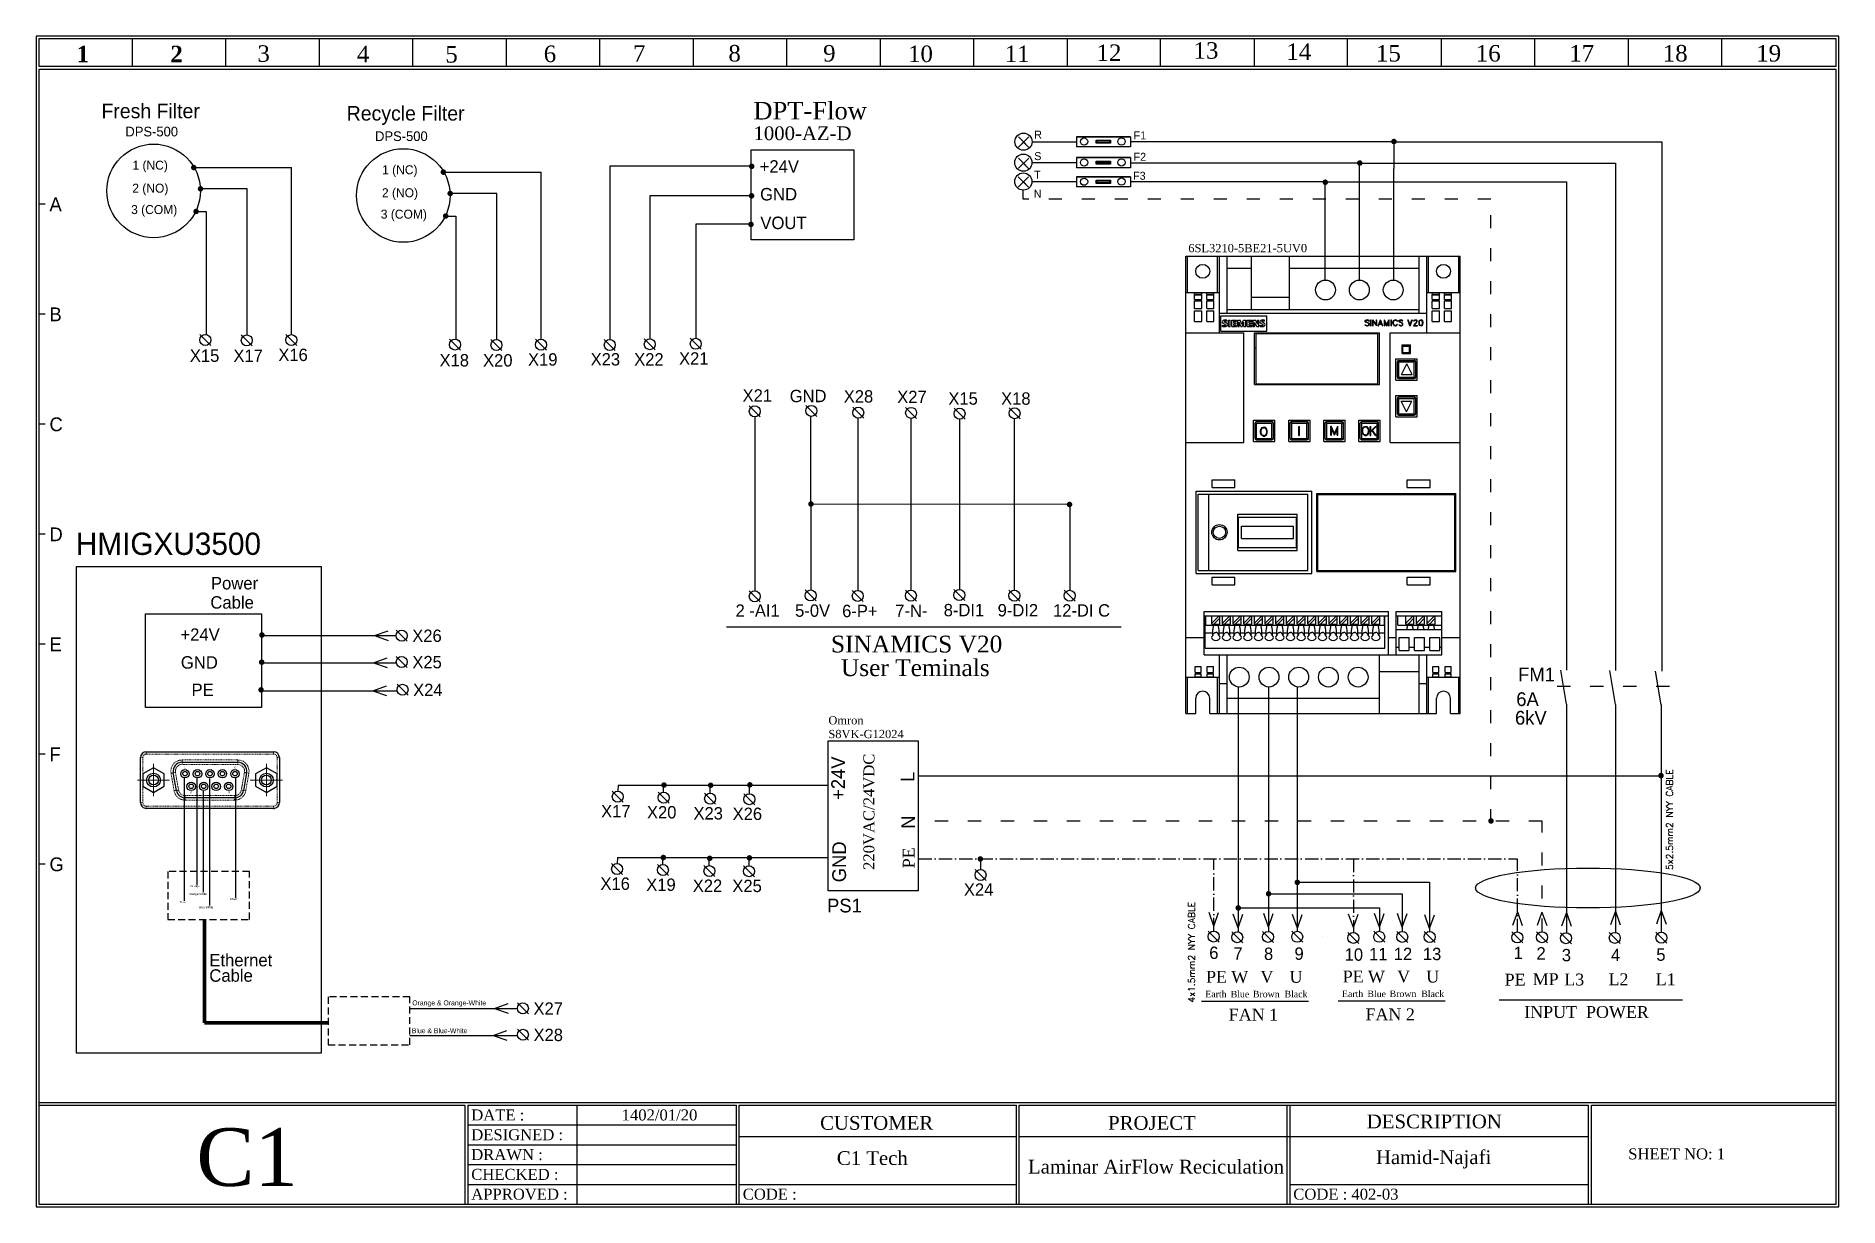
# Model space of a CAD drawing. Header units: millimetres. Extents: x 1989 to 2317, y -310 to -97.
import ezdxf

# ---------------------------------------------------------------- set-up
doc = ezdxf.new("R2010")
doc.units = ezdxf.units.MM
doc.header["$LTSCALE"] = 0.2
for name, pattern in [('ACAD_ISO03W100', [30, 12, -18]), ('ACAD_ISO10W100', [18, 12, -3, 0, -3]), ('DASHED2', [9.525, 6.35, -3.175]), ('PHANTOM', [1.27, 0.635, -0.127, 0.127, -0.127, 0.127, -0.127]), ('phl_thick', [0])]:
    doc.linetypes.add(name, pattern=pattern)
doc.layers.add('projection', color=7, linetype='Continuous')
doc.layers.add('TX', color=3, linetype='Continuous', lineweight=20)
doc.styles.add('20', font='BKANT.TTF')
doc.styles.add('BOOK', font='BKANT.TTF', dxfattribs={"height": 3})
doc.styles.add('ROMAND', font='ROMAND.SHX')
doc.styles.get("Standard").update_dxf_attribs({"font": 'times.ttf'})

msp = doc.modelspace()

# ---------------------------------------------------------------- texts
for s, height, style, p in [('Fresh Filter', 2.6466, 'BOOK', (2001.29, -111.73)), ('Recycle Filter', 2.6466, 'BOOK', (2045.89, -112.15)), ('DPS-500', 1.763, 'BOOK', (2005.65, -115.03)), ('DPS-500', 1.763, 'BOOK', (2051.05, -115.87)), ('R', 1.46, 'BOOK', (2170.91, -115.44)), ('F1', 1.459, 'BOOK', (2188.98, -115.59)), ('S', 1.46, 'BOOK', (2170.91, -119.34)), ('F2', 1.459, 'BOOK', (2188.97, -119.47)), ('1 (NC)', 1.635, 'BOOK', (2006.93, -121.08)), ('1 (NC)', 1.635, 'BOOK', (2052.33, -121.91)), ('+24V', 2.264, 'BOOK', (2120.98, -121.62)), ('T', 1.46, 'BOOK', (2170.89, -122.74)), ('2 (NO)', 1.635, 'BOOK', (2006.9, -125.26)), ('2 (NO)', 1.635, 'BOOK', (2052.3, -126.09)), ('GND', 2.264, 'BOOK', (2121.06, -126.67)), ('F3', 1.459, 'BOOK', (2188.89, -122.91)), ('A', 2.5, 'BOOK', (1991.84, -128.63)), ('3 (COM)', 1.635, 'BOOK', (2006.69, -129.15)), ('N', 1.46, 'BOOK', (2170.83, -126.19)), ('3 (COM)', 1.635, 'BOOK', (2052.09, -129.98)), ('VOUT', 2.264, 'BOOK', (2121.11, -131.88)), ('B', 2.5, 'BOOK', (1991.84, -148.63)), ('X15', 2.25, '20', (2017.37, -156.02)), ('X17', 2.25, '20', (2025.29, -156.03)), ('X16', 2.25, '20', (2033.46, -155.87)), ('X18', 2.25, '20', (2062.77, -156.86)), ('X20', 2.25, '20', (2070.69, -156.87)), ('X19', 2.25, '20', (2078.86, -156.71)), ('X23', 2.25, '20', (2090.25, -156.68)), ('X22', 2.25, '20', (2098.17, -156.69)), ('X21', 2.25, '20', (2106.33, -156.53)), ('X21', 2.25, '20', (2117.88, -163.25)), ('GND', 2.25, '20', (2126.45, -163.35)), ('X28', 2.25, '20', (2136.28, -163.42)), ('X27', 2.25, '20', (2146, -163.52)), ('X15', 2.25, '20', (2155.3, -163.81)), ('X18', 2.25, '20', (2164.89, -163.81)), ('C', 2.5, 'BOOK', (1991.84, -168.63)), ('D', 2.5, 'BOOK', (1991.84, -188.63)), ('HMIGXU3500', 4.046, 'BOOK', (1996.63, -191.12)), ('Power', 2.264, 'BOOK', (2021.2, -197.4)), ('Cable', 2.264, 'BOOK', (2021.1, -200.89)), ('2 -AI1', 2.25, '20', (2116.6, -202.37)), ('5-0V', 2.25, '20', (2127.43, -202.37)), ('6-P+', 2.25, '20', (2135.98, -202.44)), ('7-N-', 2.25, '20', (2145.64, -202.39)), ('8-DI1', 2.25, '20', (2154.45, -202.28)), ('9-DI2', 2.25, '20', (2164.26, -202.3)), ('12-DI C', 2.25, '20', (2174.33, -202.34)), ('E', 2.5, 'BOOK', (1991.84, -208.63)), ('+24V', 2.264, 'BOOK', (2015.65, -206.74)), ('X26', 2.25, '20', (2057.81, -206.95)), ('GND', 2.264, 'BOOK', (2015.73, -211.8)), ('X25', 2.25, '20', (2057.83, -211.74)), ('FM1', 2.5, 'BOOK', (2258.92, -214.11)), ('PE', 2.264, 'BOOK', (2017.67, -216.78)), ('X24', 2.25, '20', (2057.97, -216.79)), ('6A', 2.5, 'BOOK', (2258.57, -218.6)), ('6kV', 2.5, 'BOOK', (2258.34, -221.98)), ('F', 2.5, 'BOOK', (1991.84, -228.63)), ('1', 0.368, 'BOOK', (2016.33, -229.99)), ('5', 0.368, 'BOOK', (2025.47, -230.02)), ('6', 0.368, 'BOOK', (2017.49, -234.5)), ('9', 0.368, 'BOOK', (2024.36, -234.47)), ('X17', 2.25, '20', (2092.15, -238.86)), ('X20', 2.25, '20', (2100.49, -239.04)), ('X23', 2.25, '20', (2108.95, -239.23)), ('X26', 2.25, '20', (2116.07, -239.32)), ('G', 2.5, 'BOOK', (1991.84, -248.63)), ('Orange', 0.376, 'BOOK', (2017.43, -251.53)), ('X16', 2.25, '20', (2092.03, -252.02)), ('X19', 2.25, '20', (2100.36, -252.21)), ('X22', 2.25, '20', (2108.82, -252.39)), ('X25', 2.25, '20', (2116.02, -252.43)), ('X24', 2.25, '20', (2158.12, -253.09)), ('Blue', 0.376, 'BOOK', (2015.54, -254.43)), ('Orange-White', 0.3762, 'BOOK', (2017.22, -252.95)), ('Blue-White', 0.376, 'BOOK', (2019.07, -255.38)), ('Green', 0.376, 'BOOK', (2024.62, -253.88)), ('PS1', 2.5, 'BOOK', (2133.24, -256.13)), ('Ethernet', 2.264, 'BOOK', (2020.91, -265.93)), ('6', 2.25, '20', (2202.74, -264.59)), ('7', 2.25, '20', (2207.13, -264.74)), ('8', 2.25, '20', (2212.69, -264.77)), ('9', 2.25, '20', (2218.24, -264.74)), ('10', 2.25, '20', (2227.36, -264.91)), ('11', 2.25, '20', (2231.8, -264.82)), ('12', 2.25, '20', (2236.29, -264.79)), ('13', 2.25, '20', (2241.59, -264.8)), ('1', 2.25, '20', (2258.08, -264.61)), ('2', 2.25, '20', (2262.25, -264.69)), ('3', 2.25, '20', (2266.85, -265.01)), ('4', 2.25, '20', (2275.8, -264.96)), ('5', 2.25, '20', (2284.03, -264.92)), ('Cable', 2.264, 'BOOK', (2020.91, -268.73)), ('Orange & Orange-White', 0.9033, 'BOOK', (2057.8, -273.02)), ('X27', 2.25, '20', (2079.85, -274.73)), ('Blue & Blue-White', 0.9033, 'BOOK', (2057.73, -278.08)), ('X28', 2.25, '20', (2079.86, -279.52))]:
    msp.add_text(s, height=height, dxfattribs=dict(style=style)).set_placement(p)
for s, height, p in [('DPT-Flow', 3.195, (2119.84, -111.95)), ('SINAMICS V20', 3.0559, (2133.95, -208.86)), ('User Teminals', 3.0559, (2135.76, -213.15)), ('PE', 2.16, (2202.16, -268.91)), ('W', 2.16, (2206.74, -268.94)), ('V', 2.16, (2212.05, -268.91)), ('U', 2.16, (2217.34, -268.92)), ('PE', 2.16, (2227.02, -268.86)), ('W', 2.16, (2231.6, -268.89)), ('V', 2.16, (2236.91, -268.86)), ('U', 2.16, (2242.2, -268.87)), ('PE', 2.16, (2256.45, -269.43)), ('MP', 2.16, (2261.56, -269.35)), ('L3', 2.16, (2267.3, -269.4)), ('L2', 2.16, (2275.34, -269.36)), ('L1', 2.16, (2283.93, -269.37)), ('Earth', 1.182, (2202.02, -271.56)), ('Blue', 1.182, (2206.64, -271.57)), ('Brown', 1.182, (2210.68, -271.56)), ('Black', 1.182, (2216.43, -271.56)), ('Earth', 1.182, (2226.88, -271.52)), ('Blue', 1.182, (2231.5, -271.52)), ('Brown', 1.182, (2235.54, -271.51)), ('Black', 1.182, (2241.29, -271.51)), ('FAN 1', 2.16, (2206.29, -275.79)), ('FAN 2', 2.16, (2231.15, -275.74)), ('INPUT  POWER', 2.16, (2260.01, -275.31))]:
    msp.add_text(s, height=height).set_placement(p)
at = {"style": 'BOOK'}
for s, p in [('+24V', (2136.5, -235.67)), ('L', (2149.13, -232.4)), ('N', (2149.22, -240.93)), ('GND', (2136.69, -250.64))]:
    msp.add_text(s, height=2.5, rotation=90, dxfattribs=at).set_placement(p)
for s, height, p in [('220VAC/24VDC', 2, (2141.85, -248.4)), ('PE', 2.16, (2149.16, -248.09))]:
    msp.add_text(s, height=height, rotation=90).set_placement(p)
at = {"attachment_point": 1}
for s, insert, char_height, width in [('\\fBook Antiqua|b0|i0|c0|p18;12', (2182.24, -98.31), 3, 5.8023), ('\\fBook Antiqua|b0|i0|c0|p18;13', (2199.88, -97.9), 3, 7.2775), ('\\fBook Antiqua|b0|i0|c0|p18;14', (2216.75, -98.12), 3, 7.4742), ('\\fBook Antiqua|b1|i0|c0|p18;1', (1996.78, -98.55), 3, 4.1061), ('\\fBook Antiqua|b1|i0|c0|p18;2', (2013.82, -98.54), 3, 6.3924), ('\\fBook Antiqua|b0|i0|c0|p18;3', (2029.65, -98.46), 3, 4.7205), ('\\fBook Antiqua|b0|i0|c0|p18;4', (2047.74, -98.54), 3, 8.1626), ('\\fBook Antiqua|b0|i0|c0|p18;5', (2063.82, -98.61), 3, 4.4255), ('\\fBook Antiqua|b0|i0|c0|p18;6', (2081.72, -98.51), 3, 3.5404), ('\\fBook Antiqua|b0|i0|c0|p18;7', (2097.95, -98.46), 3, 4.9172), ('\\fBook Antiqua|b0|i0|c0|p18;8', (2115.29, -98.41), 3, 4.4406), ('\\fBook Antiqua|b0|i0|c0|p18;9', (2132.52, -98.41), 3, 3.737), ('\\fBook Antiqua|b0|i0|c0|p18;10', (2147.96, -98.51), 3, 6.5891), ('\\fBook Antiqua|b0|i0|c0|p18;11', (2165.55, -98.51), 3, 9.3822), ('\\fBook Antiqua|b0|i0|c0|p18;15', (2233.05, -98.41), 3, 6.7858), ('\\fBook Antiqua|b0|i0|c0|p18;16', (2251.2, -98.41), 3, 9.8345), ('{\\fBook Antiqua|b0|i0|c0|p18;17}', (2268.2, -98.41), 3, 9.8345), ('{\\fBook Antiqua|b0|i0|c0|p18;18}', (2285.2, -98.41), 3, 9.8345), ('{\\fBook Antiqua|b0|i0|c0|p18;19}', (2302.2, -98.41), 3, 9.8345), ('1000-AZ-D', (2119.86, -113.21), 2.5, 17.6975), (' 6SL3210-5BE21-5UV0', (2198.36, -134.59), 1.4973, 22.6796), ('Omron S8VK-G12024', (2133.48, -220.44), 1.4973, 4.9548), ('{\\fTimes New Roman|b0|i0|c0|p18;DATE :}', (2068.54, -291.95), 2, 10.3903), ('1402/01/20', (2095.89, -291.95), 2, 15.0051), ('CUSTOMER', (2131.98, -293.14), 2.5, 20.7143), ('{\\fTimes New Roman|b0|i0|c0|p18;PROJECT}', (2184.35, -293.14), 2.5, 20.7143), ('{\\fTimes New Roman|b0|i0|c0|p18;DESCRIPTION}', (2231.39, -292.88), 2.5, 22.6346), ('C1 ', (2018.56, -295.36), 10.48, 107.4295), ('{\\fTimes New Roman|b0|i0|c0|p18;DESIGNED :}', (2068.54, -295.55), 2, 16.7222), ('{\\fTimes New Roman|b0|i0|c0|p18;DRAWN :}', (2068.54, -299.15), 2, 13.2222), ('C1 Tech', (2135.02, -299.54), 2.5, 57.4865), ('Laminar AirFlow Reciculation', (2169.78, -301.1), 2.5, 57.4865), ('Hamid-Najafi', (2233.05, -299.38), 2.5, 57.4865), ('SHEET NO: 1', (2278.92, -299.03), 2, 24.7011), ('{\\fTimes New Roman|b0|i0|c0|p18;CHECKED :}', (2068.54, -302.75), 2, 15.9722), ('{\\fTimes New Roman|b0|i0|c0|p18;APPROVED :}', (2068.54, -306.35), 2, 18.7222), ('CODE : ', (2117.91, -306.35), 2, 20.502), ('CODE : 402-03', (2218.02, -306.35), 2, 21.6784)]:
    msp.add_mtext(s, dxfattribs=dict(at, insert=insert, char_height=char_height, width=width))
at = {"layer": 'TX', "color": 0, "style": 'ROMAND'}
for s, p in [('5x2.5mm2 NYY CABLE ', (2287.06, -248.4)), ('4x1.5mm2 NYY CABLE ', (2200.14, -272.51))]:
    msp.add_text(s, height=1.2104, rotation=90, dxfattribs=at).set_placement(p)

# ---------------------------------------------------------------- blocks, each defined once
blk = doc.blocks.new('TERMINAL')
blk.add_line((-1, 0), (1, -2))
blk.add_circle((0, -1), 1)
blk = doc.blocks.new('SW_CENTERMARKSYMBOL_9')
at = {"color": 0, "linetype": 'Continuous', "lineweight": 18}
for p, q in [((-0.5, 0), (-0.715646, 0)), ((0, 0), (-0.5, 0)), ((0, 0.5), (0, 0.715646)), ((0, 0), (0, 0.5)), ((0, 0), (0, -0.5)), ((0, 0), (0.5, 0)), ((0.5, 0), (0.715646, 0)), ((0, -0.5), (0, -0.715646))]:
    blk.add_line(p, q, dxfattribs=at)
blk = doc.blocks.new('SW_CENTERMARKSYMBOL_10')
at = {"color": 0, "linetype": 'Continuous', "lineweight": 18}
for p, q in [((-0.5, 0), (-0.715646, 0)), ((0, 0), (-0.5, 0)), ((0, 0.5), (0, 0.715646)), ((0, 0), (0, 0.5)), ((0, 0), (0, -0.5)), ((0, 0), (0.5, 0)), ((0.5, 0), (0.715646, 0)), ((0, -0.5), (0, -0.715646))]:
    blk.add_line(p, q, dxfattribs=at)

# ---------------------------------------------------------------- linework, layer by layer
at = {"color": 10}
for p, q in [((2317.24, -96.78), (1989.4, -96.78)), ((1989.4, -96.78), (1989.4, -309.67)), ((2317.24, -309.67), (2317.24, -96.78)), ((1989.4, -309.67), (2317.24, -309.67))]:
    msp.add_line(p, q, dxfattribs=at)
for p, q in [((2316.74, -97.28), (1989.9, -97.28)), ((1989.9, -97.28), (1989.9, -102.28)), ((2006.9, -97.28), (2006.9, -102.28)), ((2023.9, -102.28), (2023.9, -97.28)), ((2040.9, -97.28), (2040.9, -102.28)), ((2057.9, -102.28), (2057.9, -97.28)), ((2074.9, -97.28), (2074.9, -102.28)), ((2091.9, -102.28), (2091.9, -97.28)), ((2108.9, -97.28), (2108.9, -102.28)), ((2125.9, -102.28), (2125.9, -97.28)), ((2142.9, -97.28), (2142.9, -102.28)), ((2159.9, -102.28), (2159.9, -97.28)), ((2176.9, -97.28), (2176.9, -102.28)), ((2193.9, -102.28), (2193.9, -97.28)), ((2210.9, -97.28), (2210.9, -102.28)), ((2227.9, -102.28), (2227.9, -97.28)), ((2244.9, -97.28), (2244.9, -102.28)), ((2261.9, -97.28), (2261.9, -102.28)), ((2278.9, -97.28), (2278.9, -102.28)), ((2295.9, -97.28), (2295.9, -102.28)), ((2316.74, -102.28), (2316.74, -97.28)), ((1989.9, -102.28), (2316.74, -102.28)), ((1989.9, -102.78), (1989.9, -309.17)), ((1989.9, -102.78), (2316.74, -102.78)), ((2316.74, -309.17), (2316.74, -102.78)), ((2168.04, -116.96), (2169.93, -115.12)), ((2169.9, -116.97), (2168.06, -115.1)), ((2168.98, -116.04), (2168.67, -116.35)), ((2168.98, -116.04), (2169.9, -116.97)), ((2170.51, -115.99), (2178.6, -115.99)), ((2178.6, -115.08), (2188.42, -115.08)), ((2188.42, -115.08), (2178.6, -115.08)), ((2178.6, -115.08), (2178.6, -116.93)), ((2188.42, -116.93), (2178.6, -116.93)), ((2182.19, -115.99), (2184.81, -115.99)), ((2182.34, -116.28), (2182.34, -115.7)), ((2184.64, -116.28), (2184.64, -115.7)), ((2188.42, -115.08), (2188.42, -116.93)), ((2236.31, -115.99), (2188.5, -115.99)), ((2236.31, -115.99), (2285.01, -115.99)), ((2236.31, -115.99), (2236.31, -120.89)), ((2285.01, -115.99), (2285.01, -212.23)), ((2018.09, -120.68), (2035.85, -120.68)), ((2035.85, -151.07), (2035.85, -120.68)), ((2119.65, -120.44), (2093.75, -120.44)), ((2093.75, -120.44), (2093.75, -151.95)), ((2168.03, -120.83), (2169.92, -119)), ((2169.9, -120.84), (2168.05, -118.97)), ((2168.97, -119.91), (2168.66, -120.22)), ((2168.97, -119.91), (2169.9, -120.84)), ((2170.48, -119.8), (2178.58, -119.8)), ((2178.6, -118.89), (2188.42, -118.89)), ((2188.42, -118.89), (2178.6, -118.89)), ((2178.6, -118.89), (2178.6, -120.74)), ((2188.42, -120.74), (2178.6, -120.74)), ((2182.19, -119.8), (2184.81, -119.8)), ((2182.34, -120.1), (2182.34, -119.51)), ((2184.64, -120.1), (2184.64, -119.51)), ((2188.42, -118.89), (2188.42, -120.74)), ((2230.09, -119.89), (2188.5, -119.89)), ((2230.09, -141.16), (2230.09, -119.89)), ((2230.09, -119.89), (2276.6, -119.89)), ((2236.31, -141.15), (2236.31, -120.89)), ((2276.6, -119.89), (2276.6, -212.15)), ((2027.76, -124.56), (2019.29, -124.56)), ((2027.76, -151.11), (2027.76, -124.56)), ((2063.49, -121.51), (2081.25, -121.51)), ((2081.25, -151.9), (2081.25, -121.51)), ((2168, -124.23), (2169.88, -122.4)), ((2169.86, -124.25), (2168.01, -122.38)), ((2168.94, -123.31), (2168.63, -123.62)), ((2168.94, -123.31), (2169.86, -124.25)), ((2170.47, -123.23), (2178.6, -123.23)), ((2178.6, -122.37), (2188.42, -122.37)), ((2188.42, -122.37), (2178.6, -122.37)), ((2178.6, -122.37), (2178.6, -124.22)), ((2188.42, -124.22), (2178.6, -124.22)), ((2182.19, -123.28), (2184.81, -123.28)), ((2182.34, -123.57), (2182.34, -122.99)), ((2184.64, -123.57), (2184.64, -122.99)), ((2223.82, -123.28), (2188.4, -123.28)), ((2188.42, -122.37), (2188.42, -124.22)), ((2223.82, -141.14), (2223.82, -123.28)), ((2223.82, -123.28), (2267.69, -123.28)), ((2267.69, -123.28), (2267.69, -212.09)), ((1989.9, -127.29), (1991.08, -127.29)), ((2073.16, -125.4), (2064.69, -125.4)), ((2073.16, -151.94), (2073.16, -125.4)), ((2119.51, -125.85), (2101.03, -125.85)), ((2101.03, -125.85), (2101.03, -151.82)), ((2018.47, -128.71), (2020.36, -128.71)), ((2020.36, -128.71), (2020.36, -151.04)), ((2063.87, -129.54), (2065.76, -129.54)), ((2065.76, -129.54), (2065.76, -151.88)), ((2119.55, -131.01), (2109.37, -131.01)), ((2109.37, -131.01), (2109.37, -151.74)), ((1989.9, -147.29), (1991.08, -147.29)), ((2120.1, -165.98), (2120.1, -197.65)), ((2130.31, -181.8), (2130.31, -165.93)), ((2138.84, -166.26), (2138.84, -197.57)), ((2148.5, -166.3), (2148.5, -197.52)), ((2157.31, -166.46), (2157.31, -197.42)), ((2167.29, -166.37), (2167.29, -197.52)), ((1989.9, -167.29), (1991.08, -167.29)), ((2130.29, -181.86), (2130.29, -197.5)), ((2130.29, -181.86), (2177.36, -181.91)), ((2177.36, -181.91), (2177.36, -197.55)), ((1989.9, -187.29), (1991.08, -187.29)), ((2030.53, -205.79), (2054.86, -205.79)), ((2050.97, -205.8), (2053.44, -204.93)), ((2050.97, -205.8), (2053.44, -206.68)), ((2114.97, -204.2), (2186.71, -204.2)), ((1989.9, -207.29), (1991.08, -207.29)), ((2030.53, -210.72), (2054.86, -210.72)), ((2050.78, -210.72), (2053.25, -209.84)), ((2050.78, -210.72), (2053.25, -211.59)), ((2267.69, -218.25), (2266.65, -212.09)), ((2276.6, -218.29), (2275.56, -212.13)), ((2284.93, -218.39), (2283.89, -212.23)), ((2030.35, -215.84), (2055.03, -215.84)), ((2050.65, -215.83), (2053.12, -214.95)), ((2050.65, -215.83), (2053.12, -216.7)), ((2207.99, -215.11), (2207.99, -259.61)), ((2213.51, -215.13), (2213.51, -259.57)), ((2218.74, -215.1), (2218.74, -259.56)), ((2267.69, -218.25), (2267.69, -259.81)), ((2276.6, -218.29), (2276.6, -259.76)), ((2284.93, -218.39), (2284.93, -259.72)), ((2133.45, -252.17), (2133.45, -224.93)), ((2133.45, -224.93), (2149.81, -224.93)), ((2149.81, -224.93), (2149.81, -252.17)), ((1989.9, -227.29), (1991.08, -227.29)), ((2016.31, -231.7), (2016.31, -254.02)), ((2018.64, -231.69), (2018.64, -251.14)), ((2020.95, -231.77), (2020.95, -254.88)), ((2025.64, -231.7), (2025.64, -253.5)), ((2149.85, -231.28), (2284.93, -231.28)), ((2019.8, -234.1), (2019.8, -252.46)), ((2095.27, -233), (2095.22, -234.07)), ((2095.27, -233), (2133.42, -233)), ((2103.51, -234.26), (2103.51, -233)), ((2112.01, -234.43), (2112.01, -233)), ((2119.14, -234.52), (2119.14, -233.09)), ((1989.9, -247.29), (1991.08, -247.29)), ((2095.14, -246.16), (2095.1, -247.23)), ((2095.14, -246.16), (2133.29, -246.16)), ((2103.39, -247.42), (2103.39, -246.16)), ((2111.83, -247.58), (2111.83, -246.32)), ((2119.08, -247.63), (2119.08, -246.2)), ((2161.18, -248.29), (2161.18, -246.86)), ((2149.81, -252.17), (2133.45, -252.17)), ((2218.74, -250.65), (2242.81, -250.65)), ((2242.81, -250.65), (2242.81, -259.61)), ((2207.99, -255.31), (2233.68, -255.31)), ((2213.51, -252.74), (2237.84, -252.74)), ((2233.68, -255.31), (2233.68, -259.56)), ((2237.84, -252.74), (2237.84, -259.56)), ((2203.58, -258.63), (2202.7, -256.16)), ((2203.58, -258.63), (2204.45, -256.16)), ((2207.97, -258.9), (2207.1, -256.43)), ((2207.97, -258.9), (2208.85, -256.43)), ((2213.52, -258.82), (2212.64, -256.35)), ((2213.52, -258.82), (2214.39, -256.35)), ((2218.77, -259), (2217.89, -256.53)), ((2218.77, -259), (2219.64, -256.53)), ((2228.94, -258.88), (2228.07, -256.42)), ((2228.94, -258.88), (2229.82, -256.42)), ((2233.67, -258.8), (2232.8, -256.33)), ((2233.67, -258.8), (2234.55, -256.33)), ((2237.83, -258.82), (2236.96, -256.35)), ((2237.83, -258.82), (2238.71, -256.35)), ((2242.81, -259.02), (2241.94, -256.55)), ((2242.81, -259.02), (2243.69, -256.55)), ((2258.79, -256.03), (2257.91, -258.5)), ((2258.79, -256.03), (2259.66, -258.5)), ((2263.23, -256.05), (2262.35, -258.52)), ((2263.23, -256.05), (2264.1, -258.52)), ((2267.69, -256.16), (2266.81, -258.63)), ((2267.69, -256.16), (2268.56, -258.63)), ((2276.6, -255.9), (2275.72, -258.37)), ((2276.6, -255.9), (2277.48, -258.37)), ((2284.93, -255.78), (2284.05, -258.25)), ((2284.93, -255.78), (2285.81, -258.25)), ((2255.48, -272.02), (2288.78, -272.02)), ((2057.37, -273.57), (2076.89, -273.57)), ((2072.75, -273.57), (2075.22, -272.69)), ((2072.75, -273.57), (2075.22, -274.44)), ((2201.35, -272.28), (2220.76, -272.28)), ((2226.21, -272.23), (2245.62, -272.23)), ((2057.37, -278.49), (2076.89, -278.49)), ((2072.51, -278.49), (2074.98, -277.61)), ((2072.51, -278.49), (2074.98, -279.36)), ((1989.9, -290.67), (2316.74, -290.67)), ((1989.9, -291.17), (2067.39, -291.17)), ((2067.39, -291.17), (2067.39, -309.17)), ((2067.89, -291.17), (2067.89, -309.17)), ((2067.89, -291.17), (2089.74, -291.17)), ((2087.82, -309.17), (2087.82, -291.17)), ((2089.74, -291.17), (2116.76, -291.17)), ((2116.76, -309.17), (2116.76, -291.17)), ((2117.26, -309.17), (2117.26, -291.17)), ((2117.26, -291.17), (2167.68, -291.17)), ((2167.68, -309.17), (2167.68, -291.17)), ((2168.18, -309.17), (2168.18, -291.17)), ((2168.18, -291.17), (2219.87, -291.17)), ((2216.87, -291.17), (2216.87, -309.17)), ((2217.37, -291.17), (2217.37, -309.17)), ((2217.37, -291.17), (2271.72, -291.17)), ((2271.72, -309.17), (2271.72, -291.17)), ((2272.22, -309.17), (2272.22, -291.17)), ((2272.22, -291.17), (2316.74, -291.17)), ((2067.89, -294.77), (2116.76, -294.77)), ((2117.26, -296.87), (2167.68, -296.87)), ((2168.18, -296.87), (2219.87, -296.87)), ((2217.37, -296.87), (2271.72, -296.87)), ((2067.89, -298.37), (2116.76, -298.37)), ((2067.89, -301.97), (2116.76, -301.97)), ((2067.89, -305.57), (2116.76, -305.57)), ((2117.26, -305.57), (2167.68, -305.57)), ((2217.37, -305.57), (2271.72, -305.57)), ((1989.9, -309.17), (2316.74, -309.17))]:
    msp.add_line(p, q)
at = {"linetype": 'ACAD_ISO03W100'}
for p, q in [((2168.9, -126.44), (2168.9, -124.79)), ((2253.95, -126.44), (2168.9, -126.44)), ((2253.95, -239.74), (2253.95, -126.44)), ((2286.42, -215.04), (2262.66, -215.04)), ((2263.25, -239.55), (2149.81, -239.55)), ((2263.25, -259.62), (2263.25, -239.55))]:
    msp.add_line(p, q, dxfattribs=at)
at = {"color": 7, "linetype": 'Continuous', "lineweight": 25}
for p, q in [((2008.38, -236.14), (2008.38, -227.98)), ((2009.45, -226.91), (2032.59, -226.91)), ((2015.96, -228.82), (2026.08, -228.82)), ((2033.66, -227.98), (2033.66, -236.14)), ((2010.76, -229.81), (2008.82, -230.94)), ((2008.82, -230.94), (2008.82, -233.19)), ((2012.71, -230.94), (2010.76, -229.81)), ((2012.71, -233.19), (2012.71, -230.94)), ((2014.91, -233.95), (2014.35, -230.75)), ((2027.69, -230.75), (2027.13, -233.95)), ((2031.28, -229.81), (2029.33, -230.94)), ((2029.33, -230.94), (2029.33, -233.19)), ((2033.22, -230.94), (2031.28, -229.81)), ((2033.22, -233.19), (2033.22, -230.94)), ((2008.82, -233.19), (2010.76, -234.31)), ((2010.76, -234.31), (2012.71, -233.19)), ((2025.51, -235.3), (2016.53, -235.3)), ((2029.33, -233.19), (2031.28, -234.31)), ((2031.28, -234.31), (2033.22, -233.19)), ((2009.25, -237.19), (2009.25, -237.19)), ((2009.25, -237.19), (2009.25, -237.19)), ((2009.25, -237.19), (2009.25, -237.19)), ((2012.28, -237.21), (2009.45, -237.21)), ((2009.66, -237.21), (2009.45, -237.21)), ((2011.22, -237.21), (2010.31, -237.21)), ((2012.26, -237.21), (2011.87, -237.21)), ((2012.26, -237.21), (2012.26, -237.21)), ((2012.28, -237.21), (2012.26, -237.21)), ((2029.76, -237.21), (2012.28, -237.21)), ((2012.28, -237.21), (2012.28, -237.21)), ((2032.59, -237.21), (2029.76, -237.21)), ((2029.76, -237.21), (2029.76, -237.21)), ((2029.76, -237.21), (2029.76, -237.21)), ((2030.17, -237.21), (2029.76, -237.21)), ((2031.73, -237.21), (2030.82, -237.21)), ((2032.59, -237.21), (2032.38, -237.21)), ((2032.77, -237.19), (2032.77, -237.2)), ((2032.79, -237.19), (2032.79, -237.19))]:
    msp.add_line(p, q, dxfattribs=at)
at = {"color": 8, "linetype": 'PHANTOM', "lineweight": 18}
for p, q in [((2008.38, -227.98), (2008.79, -227.98)), ((2008.79, -227.98), (2008.79, -236.14)), ((2009.45, -226.91), (2009.45, -227.33)), ((2032.59, -227.33), (2009.45, -227.33)), ((2015.96, -228.41), (2015.96, -228.82)), ((2015.96, -228.41), (2026.08, -228.41)), ((2015.96, -228.82), (2015.96, -229.23)), ((2026.08, -229.23), (2015.96, -229.23)), ((2026.08, -228.41), (2026.08, -228.82)), ((2026.08, -228.82), (2026.08, -229.23)), ((2032.59, -226.91), (2032.59, -227.33)), ((2033.25, -227.98), (2033.66, -227.98)), ((2033.25, -236.14), (2033.25, -227.98)), ((2013.94, -230.82), (2014.35, -230.75)), ((2014.51, -234.02), (2013.94, -230.82)), ((2014.35, -230.75), (2014.75, -230.68)), ((2014.75, -230.68), (2015.31, -233.88)), ((2026.73, -233.88), (2027.29, -230.68)), ((2027.29, -230.68), (2027.69, -230.75)), ((2028.1, -230.82), (2027.53, -234.02)), ((2028.1, -230.82), (2027.69, -230.75)), ((2014.91, -233.95), (2014.51, -234.02)), ((2014.91, -233.95), (2015.31, -233.88)), ((2016.53, -234.89), (2025.51, -234.89)), ((2016.53, -234.89), (2016.53, -235.3)), ((2016.53, -235.3), (2016.53, -235.71)), ((2025.51, -235.71), (2016.53, -235.71)), ((2025.51, -234.89), (2025.51, -235.3)), ((2025.51, -235.3), (2025.51, -235.71)), ((2026.73, -233.88), (2027.13, -233.95)), ((2027.13, -233.95), (2027.53, -234.02)), ((2008.38, -236.14), (2008.79, -236.14)), ((2009.45, -236.8), (2009.45, -237.21)), ((2009.45, -236.8), (2032.59, -236.8)), ((2029.76, -237.21), (2029.76, -237.21)), ((2032.59, -236.8), (2032.59, -237.21)), ((2033.25, -236.14), (2033.66, -236.14))]:
    msp.add_line(p, q, dxfattribs=at)
at = {"linetype": 'ACAD_ISO10W100'}
for p, q in [((2149.88, -246.4), (2258.76, -246.4)), ((2203.58, -259.51), (2203.58, -246.41)), ((2228.97, -246.41), (2228.97, -259.73)), ((2258.79, -259.69), (2258.79, -246.4)), ((2223.39, -260.53), (2223.39, -260.52))]:
    msp.add_line(p, q, dxfattribs=at)
at = {"lineweight": 140}
for p, q in [((2020.05, -257.4), (2020.05, -276.23)), ((2020.05, -276.23), (2042.52, -276.23))]:
    msp.add_line(p, q, dxfattribs=at)
for points in [[(2119.46, -117.44), (2138.12, -117.44), (2138.12, -133.81), (2119.46, -133.81)], [(2182.19, -116.28), (2182.19, -115.7), (2184.81, -115.7), (2184.81, -116.28)], [(2182.19, -120.1), (2182.19, -119.51), (2184.81, -119.51), (2184.81, -120.1)], [(2182.19, -123.57), (2182.19, -122.99), (2184.81, -122.99), (2184.81, -123.57)], [(2041.31, -193.31), (1996.7, -193.31), (1996.7, -281.65), (2041.31, -281.65)], [(2009.31, -201.84), (2030.37, -201.84), (2030.37, -218.86), (2009.31, -218.86)]]:
    msp.add_lwpolyline(points, close=True)
at = {"const_width": 0.5}
for points in [[(2236.08, -115.96, 1), (2236.58, -115.96, 1)], [(2017.83, -120.7, 1), (2018.33, -120.7, 1)], [(2063.22, -121.53, 1), (2063.72, -121.53, 1)], [(2119.29, -120.48, 1), (2119.79, -120.48, 1)], [(2229.86, -119.87, 1), (2230.36, -119.87, 1)], [(2019.06, -124.56, 1), (2019.56, -124.56, 1)], [(2223.59, -123.36, 1), (2224.09, -123.36, 1)], [(2064.46, -125.4, 1), (2064.96, -125.4, 1)], [(2119.27, -125.83, 1), (2119.77, -125.83, 1)], [(2018.25, -128.67, 1), (2018.75, -128.67, 1)], [(2063.64, -129.5, 1), (2064.14, -129.5, 1)], [(2119.16, -131.03, 1), (2119.66, -131.03, 1)], [(2130.06, -181.87, 1), (2130.56, -181.87, 1)], [(2177.08, -181.95, 1), (2177.58, -181.95, 1)], [(2030.22, -205.68, 1), (2030.72, -205.68, 1)], [(2030.18, -210.63, 1), (2030.68, -210.63, 1)], [(2030.07, -215.66, 1), (2030.57, -215.66, 1)], [(2103.34, -232.97, 1), (2103.84, -232.97, 1)], [(2111.82, -233.01, 1), (2112.32, -233.01, 1)], [(2118.96, -232.93, 1), (2119.46, -232.93, 1)], [(2284.63, -231.24, 1), (2285.13, -231.24, 1)], [(2253.72, -239.49, 1), (2254.22, -239.49, 1)], [(2103.22, -246.14, 1), (2103.72, -246.14, 1)], [(2111.66, -246.29, 1), (2112.16, -246.29, 1)], [(2118.87, -246.21, 1), (2119.37, -246.21, 1)], [(2160.86, -246.4, 1), (2161.36, -246.4, 1)], [(2213.28, -252.74, 1), (2213.78, -252.74, 1)], [(2218.5, -250.66, 1), (2219, -250.66, 1)], [(2207.76, -255.31, 1), (2208.26, -255.31, 1)]]:
    msp.add_lwpolyline(points, format="xyb", close=True, dxfattribs=at)
at = {"color": 7, "linetype": 'Continuous', "lineweight": 25, "flags": 128}
msp.add_lwpolyline([(2032.59, -237.21), (2032.7, -237.21), (2032.77, -237.2)], dxfattribs=at)
at = {"linetype": 'DASHED2'}
for points in [[(2028.2, -248.66), (2013.34, -248.66), (2013.34, -257.4), (2028.2, -257.4)], [(2057.37, -271.49), (2042.52, -271.49), (2042.52, -280.22), (2057.37, -280.22)]]:
    msp.add_lwpolyline(points, close=True, dxfattribs=at)
for centre, radius in [((2168.96, -115.99), 1.56), ((2010.78, -124.93), 8.51), ((2056.18, -125.77), 8.51), ((2179.98, -115.97), 0.657), ((2186.79, -115.95), 0.657), ((2168.94, -119.8), 1.56), ((2179.98, -119.78), 0.657), ((2186.79, -119.76), 0.657), ((2168.92, -123.24), 1.56), ((2179.98, -123.26), 0.657), ((2186.78, -123.24), 0.657)]:
    msp.add_circle(centre, radius)
at = {"color": 7, "linetype": 'Continuous', "lineweight": 25}
for centre, radius in [((2010.76, -232.06), 1.25), ((2010.76, -232.06), 0.885), ((2016.48, -230.9), 0.771), ((2016.48, -230.9), 0.41), ((2017.61, -233.21), 0.771), ((2018.75, -230.9), 0.771), ((2018.75, -230.9), 0.41), ((2019.88, -233.21), 0.771), ((2021.02, -230.9), 0.771), ((2021.02, -230.9), 0.41), ((2022.16, -233.21), 0.771), ((2023.29, -230.9), 0.771), ((2023.29, -230.9), 0.41), ((2024.43, -233.21), 0.771), ((2025.57, -230.9), 0.771), ((2025.57, -230.9), 0.41), ((2031.28, -232.06), 1.25), ((2031.28, -232.06), 0.885), ((2017.61, -233.21), 0.41), ((2019.88, -233.21), 0.41), ((2022.16, -233.21), 0.41), ((2024.43, -233.21), 0.41)]:
    msp.add_circle(centre, radius, dxfattribs=at)
for centre, radius, start, end in [((2009.45, -227.98), 1.07, 90, 180), ((2015.96, -230.46), 1.64, 90, 190), ((2026.08, -230.46), 1.64, 350, 90), ((2032.59, -227.98), 1.07, 0, 90), ((2016.53, -233.66), 1.64, 190, 270), ((2025.51, -233.66), 1.64, 270, 350), ((2009.45, -236.14), 1.07, 180, 259.137), ((2009.45, -236.14), 1.06, 259.1063, 270), ((2009.45, -236.14), 1.07, 259.1381, 270), ((2032.59, -236.14), 1.06, 270, 280.8937), ((2032.59, -236.14), 1.07, 279.7672, 280.8641), ((2032.59, -236.14), 1.07, 280.863, 0)]:
    msp.add_arc(centre, radius, start, end, dxfattribs=at)
at = {"color": 8, "linetype": 'PHANTOM', "lineweight": 18}
for centre, radius, start, end in [((2009.45, -227.98), 0.656, 90, 180), ((2015.96, -230.46), 2.05, 90, 190), ((2015.96, -230.46), 1.23, 90, 190), ((2026.08, -230.46), 2.05, 350, 90), ((2026.08, -230.46), 1.23, 350, 90), ((2032.59, -227.98), 0.656, 0, 90), ((2016.53, -233.66), 2.05, 190, 270), ((2016.53, -233.66), 1.23, 190, 270), ((2025.51, -233.66), 1.23, 270, 350), ((2025.51, -233.66), 2.05, 270, 350), ((2009.45, -236.14), 0.656, 180, 270), ((2032.59, -236.14), 0.656, 270, 0)]:
    msp.add_arc(centre, radius, start, end, dxfattribs=at)
msp.add_ellipse((2271.6, -251.68), major_axis=(20.42, 0), ratio=0.177765)
at = {"layer": 'projection', "color": 7, "linetype": 'phl_thick'}
for p, q in [((2198.5, -136.79), (2248.38, -136.79)), ((2198.5, -143.39), (2198.5, -136.79)), ((2198.77, -143.39), (2198.77, -136.79)), ((2204.26, -143.39), (2204.26, -136.79)), ((2204.59, -136.8), (2205.98, -136.8)), ((2204.59, -150.74), (2204.59, -136.8)), ((2205.92, -136.8), (2205.92, -136.79)), ((2205.98, -136.8), (2210.41, -136.8)), ((2205.98, -147.15), (2205.98, -136.8)), ((2210.41, -146.48), (2210.41, -136.8)), ((2217.34, -136.8), (2242.28, -136.8)), ((2217.34, -146.48), (2217.34, -136.8)), ((2240.9, -147.15), (2240.9, -136.8)), ((2240.95, -136.8), (2240.95, -136.79)), ((2242.28, -150.74), (2242.28, -136.8)), ((2242.62, -143.39), (2242.62, -136.79)), ((2248.1, -143.39), (2248.1, -136.79)), ((2248.38, -143.39), (2248.38, -136.79)), ((2205.98, -139.01), (2210.41, -139.01)), ((2217.34, -139.01), (2240.9, -139.01)), ((2198.5, -143.39), (2204.59, -143.39)), ((2198.5, -219.93), (2198.5, -143.39)), ((2200.05, -143.71), (2200.05, -143.39)), ((2200.05, -143.71), (2201.37, -143.71)), ((2200.05, -143.84), (2201.37, -143.84)), ((2200.05, -144.69), (2200.05, -143.84)), ((2201.37, -143.71), (2201.37, -143.39)), ((2201.37, -144.69), (2201.37, -143.84)), ((2202.27, -143.71), (2202.27, -143.39)), ((2202.27, -143.71), (2203.59, -143.71)), ((2202.27, -143.84), (2203.59, -143.84)), ((2202.27, -144.69), (2202.27, -143.84)), ((2203.59, -143.71), (2203.59, -143.39)), ((2203.59, -144.69), (2203.59, -143.84)), ((2242.28, -143.39), (2243.29, -143.39)), ((2243.29, -143.39), (2244.61, -143.39)), ((2243.29, -143.71), (2243.29, -143.39)), ((2243.29, -143.71), (2244.61, -143.71)), ((2243.29, -143.84), (2244.61, -143.84)), ((2243.29, -144.69), (2243.29, -143.84)), ((2244.61, -143.39), (2245.5, -143.39)), ((2244.61, -143.71), (2244.61, -143.39)), ((2244.61, -144.69), (2244.61, -143.84)), ((2245.5, -143.39), (2246.82, -143.39)), ((2245.5, -143.71), (2245.5, -143.39)), ((2245.5, -143.71), (2246.82, -143.71)), ((2245.5, -143.84), (2246.82, -143.84)), ((2245.5, -144.69), (2245.5, -143.84)), ((2246.82, -143.39), (2248.38, -143.39)), ((2246.82, -143.71), (2246.82, -143.39)), ((2246.82, -144.69), (2246.82, -143.84)), ((2248.38, -219.93), (2248.38, -143.39)), ((2200.05, -144.69), (2201.37, -144.69)), ((2200.05, -144.95), (2201.37, -144.95)), ((2200.05, -146.33), (2200.05, -144.95)), ((2200.05, -146.33), (2201.37, -146.33)), ((2200.05, -146.72), (2201.37, -146.72)), ((2200.05, -148.68), (2200.05, -146.72)), ((2201.37, -146.33), (2201.37, -144.95)), ((2201.37, -148.68), (2201.37, -146.72)), ((2202.27, -144.69), (2203.59, -144.69)), ((2202.27, -144.95), (2203.59, -144.95)), ((2202.27, -146.33), (2202.27, -144.95)), ((2202.27, -146.33), (2203.59, -146.33)), ((2202.27, -146.72), (2203.59, -146.72)), ((2202.27, -148.68), (2202.27, -146.72)), ((2203.59, -146.33), (2203.59, -144.95)), ((2203.59, -148.68), (2203.59, -146.72)), ((2204.59, -147.15), (2242.28, -147.15)), ((2205.98, -146.48), (2240.9, -146.48)), ((2210.41, -144.27), (2217.34, -144.27)), ((2243.29, -144.69), (2244.61, -144.69)), ((2243.29, -144.95), (2244.61, -144.95)), ((2243.29, -146.33), (2243.29, -144.95)), ((2243.29, -146.33), (2244.61, -146.33)), ((2243.29, -146.72), (2244.61, -146.72)), ((2243.29, -148.68), (2243.29, -146.72)), ((2244.61, -146.33), (2244.61, -144.95)), ((2244.61, -148.68), (2244.61, -146.72)), ((2245.5, -144.69), (2246.82, -144.69)), ((2245.5, -144.95), (2246.82, -144.95)), ((2245.5, -146.33), (2245.5, -144.95)), ((2245.5, -146.33), (2246.82, -146.33)), ((2245.5, -146.72), (2246.82, -146.72)), ((2245.5, -148.68), (2245.5, -146.72)), ((2246.82, -146.33), (2246.82, -144.95)), ((2246.82, -148.68), (2246.82, -146.72)), ((2198.5, -150.74), (2204.59, -150.74)), ((2200.05, -148.68), (2201.37, -148.68)), ((2202.27, -148.68), (2203.59, -148.68)), ((2204.59, -150.74), (2209.03, -150.74)), ((2204.87, -147.66), (2213.18, -147.66)), ((2204.87, -150.43), (2204.87, -147.66)), ((2204.87, -150.43), (2213.18, -150.43)), ((2205.15, -149.57), (2205.15, -149.33)), ((2205.78, -148.9), (2205.57, -148.8)), ((2205.96, -148.65), (2205.96, -148.43)), ((2206.22, -148.42), (2206.57, -148.42)), ((2206.22, -149.6), (2206.22, -148.42)), ((2206.22, -149.6), (2206.57, -149.6)), ((2206.57, -149.6), (2206.57, -148.42)), ((2206.85, -148.42), (2207.72, -148.42)), ((2206.85, -149.6), (2206.85, -148.42)), ((2206.85, -149.6), (2207.72, -149.6)), ((2207.19, -148.63), (2207.72, -148.63)), ((2207.19, -148.9), (2207.19, -148.63)), ((2207.19, -148.9), (2207.65, -148.9)), ((2207.19, -149.1), (2207.65, -149.1)), ((2207.19, -149.38), (2207.19, -149.1)), ((2207.19, -149.38), (2207.72, -149.38)), ((2207.65, -149.1), (2207.65, -148.9)), ((2207.72, -148.63), (2207.72, -148.42)), ((2207.72, -149.6), (2207.72, -149.38)), ((2207.93, -148.42), (2208.36, -148.42)), ((2207.93, -149.6), (2207.93, -148.42)), ((2207.93, -149.6), (2208.16, -149.6)), ((2208.49, -149.6), (2208.16, -148.82)), ((2208.16, -149.6), (2208.16, -148.82)), ((2208.66, -149.14), (2208.36, -148.42)), ((2208.49, -149.6), (2208.71, -149.6)), ((2208.66, -149.14), (2208.97, -148.42)), ((2208.71, -149.6), (2209.05, -148.82)), ((2208.97, -148.42), (2209.39, -148.42)), ((2209.03, -170.69), (2209.03, -150.74)), ((2209.05, -149.6), (2209.05, -148.82)), ((2209.05, -149.6), (2209.39, -149.6)), ((2209.39, -149.6), (2209.39, -148.42)), ((2209.65, -148.42), (2210.53, -148.42)), ((2209.65, -149.6), (2209.65, -148.42)), ((2209.65, -149.6), (2210.53, -149.6)), ((2210, -148.63), (2210.53, -148.63)), ((2210, -148.9), (2210, -148.63)), ((2210, -148.9), (2210.46, -148.9)), ((2210, -149.1), (2210.46, -149.1)), ((2210, -149.38), (2210, -149.1)), ((2210, -149.38), (2210.53, -149.38)), ((2210.46, -149.1), (2210.46, -148.9)), ((2210.53, -148.63), (2210.53, -148.42)), ((2210.53, -149.6), (2210.53, -149.38)), ((2210.74, -148.42), (2211.12, -148.42)), ((2210.74, -149.6), (2210.74, -148.42)), ((2210.74, -149.6), (2210.98, -149.6)), ((2210.97, -150.76), (2233.69, -150.76)), ((2210.97, -160.13), (2210.97, -150.76)), ((2211.4, -149.6), (2210.98, -148.85)), ((2210.98, -149.6), (2210.98, -148.85)), ((2211.54, -149.16), (2211.12, -148.42)), ((2211.4, -149.6), (2211.77, -149.6)), ((2211.54, -148.42), (2211.77, -148.42)), ((2211.54, -149.16), (2211.54, -148.42)), ((2211.77, -149.6), (2211.77, -148.42)), ((2211.99, -149.57), (2211.99, -149.33)), ((2212.62, -148.9), (2212.41, -148.8)), ((2212.78, -150.87), (2212.78, -150.76)), ((2212.79, -148.65), (2212.79, -148.43)), ((2213.18, -150.43), (2213.18, -147.66)), ((2214.11, -150.87), (2214.11, -150.76)), ((2216.11, -150.87), (2216.11, -150.76)), ((2217.44, -150.87), (2217.44, -150.76)), ((2219.43, -150.87), (2219.43, -150.76)), ((2220.76, -150.87), (2220.76, -150.76)), ((2222.76, -150.87), (2222.76, -150.76)), ((2224.09, -150.87), (2224.09, -150.76)), ((2226.08, -150.87), (2226.08, -150.76)), ((2227.41, -150.87), (2227.41, -150.76)), ((2229.41, -150.87), (2229.41, -150.76)), ((2230.74, -150.87), (2230.74, -150.76)), ((2231.17, -149.4), (2231.05, -149.28)), ((2231.05, -149.28), (2231.18, -149.28)), ((2231.07, -148.52), (2231.17, -148.42)), ((2231.07, -148.63), (2231.07, -148.52)), ((2231.12, -148.74), (2231.07, -148.63)), ((2231.17, -148.79), (2231.12, -148.74)), ((2231.14, -148.53), (2231.19, -148.49)), ((2231.14, -148.63), (2231.14, -148.53)), ((2231.19, -148.72), (2231.14, -148.63)), ((2231.17, -148.42), (2231.33, -148.36)), ((2231.28, -148.84), (2231.17, -148.79)), ((2231.33, -149.45), (2231.17, -149.4)), ((2231.24, -149.33), (2231.18, -149.28)), ((2231.19, -148.49), (2231.33, -148.44)), ((2231.29, -148.77), (2231.19, -148.72)), ((2231.33, -149.38), (2231.24, -149.33)), ((2231.53, -148.94), (2231.28, -148.84)), ((2231.54, -148.87), (2231.29, -148.77)), ((2231.33, -148.36), (2231.54, -148.36)), ((2231.33, -148.44), (2231.53, -148.44)), ((2231.33, -149.38), (2231.53, -149.38)), ((2231.33, -149.45), (2231.54, -149.45)), ((2231.63, -148.49), (2231.53, -148.44)), ((2231.63, -148.99), (2231.53, -148.94)), ((2231.53, -149.38), (2231.68, -149.33)), ((2231.69, -148.42), (2231.54, -148.36)), ((2231.64, -148.92), (2231.54, -148.87)), ((2231.54, -149.45), (2231.69, -149.4)), ((2231.68, -148.54), (2231.63, -148.49)), ((2231.68, -149.04), (2231.63, -148.99)), ((2231.75, -149.03), (2231.64, -148.92)), ((2231.68, -148.54), (2231.81, -148.54)), ((2231.73, -149.14), (2231.68, -149.04)), ((2231.68, -149.33), (2231.73, -149.28)), ((2231.81, -148.54), (2231.69, -148.42)), ((2231.69, -149.4), (2231.8, -149.29)), ((2231.73, -149.28), (2231.73, -149.14)), ((2231.8, -149.13), (2231.75, -149.03)), ((2231.8, -149.29), (2231.8, -149.13)), ((2232.08, -148.36), (2232.16, -148.36)), ((2232.08, -149.45), (2232.08, -148.36)), ((2232.08, -149.45), (2232.16, -149.45)), ((2232.16, -149.45), (2232.16, -148.36)), ((2232.48, -148.36), (2232.5, -148.36)), ((2232.48, -149.45), (2232.48, -148.36)), ((2232.48, -149.45), (2232.56, -149.45)), ((2233.14, -149.25), (2232.5, -148.36)), ((2233.2, -149.45), (2232.56, -148.56)), ((2232.56, -149.45), (2232.56, -148.56)), ((2232.73, -150.87), (2232.73, -150.76)), ((2233.14, -148.36), (2233.22, -148.36)), ((2233.14, -149.25), (2233.14, -148.36)), ((2233.2, -149.45), (2233.22, -149.45)), ((2233.22, -149.45), (2233.22, -148.36)), ((2233.45, -149.45), (2233.86, -148.36)), ((2233.45, -149.45), (2233.52, -149.45)), ((2233.52, -149.45), (2233.62, -149.19)), ((2233.62, -149.19), (2234.12, -149.19)), ((2233.65, -149.12), (2233.87, -148.55)), ((2233.65, -149.12), (2234.09, -149.12)), ((2233.69, -160.13), (2233.69, -150.76)), ((2233.86, -148.36), (2233.88, -148.36)), ((2234.09, -149.12), (2233.87, -148.55)), ((2234.29, -149.45), (2233.88, -148.36)), ((2234.22, -149.45), (2234.12, -149.19)), ((2234.22, -149.45), (2234.29, -149.45)), ((2234.59, -148.36), (2234.61, -148.36)), ((2234.59, -149.45), (2234.59, -148.36)), ((2234.59, -149.45), (2234.67, -149.45)), ((2235.01, -149.26), (2234.61, -148.36)), ((2235, -149.45), (2234.67, -148.68)), ((2234.67, -149.45), (2234.67, -148.68)), ((2235, -149.45), (2235.02, -149.45)), ((2235.01, -149.26), (2235.41, -148.36)), ((2235.02, -149.45), (2235.35, -148.68)), ((2235.35, -149.45), (2235.35, -148.68)), ((2235.35, -149.45), (2235.43, -149.45)), ((2235.41, -148.36), (2235.43, -148.36)), ((2235.43, -149.45), (2235.43, -148.36)), ((2235.63, -150.74), (2248.38, -150.74)), ((2235.63, -170.69), (2235.63, -150.74)), ((2235.81, -148.36), (2235.88, -148.36)), ((2235.81, -149.45), (2235.81, -148.36)), ((2235.81, -149.45), (2235.88, -149.45)), ((2235.88, -149.45), (2235.88, -148.36)), ((2236.15, -148.78), (2236.2, -148.62)), ((2236.15, -149.03), (2236.15, -148.78)), ((2236.2, -149.19), (2236.15, -149.03)), ((2236.2, -148.62), (2236.25, -148.52)), ((2236.25, -149.29), (2236.2, -149.19)), ((2236.23, -148.78), (2236.28, -148.63)), ((2236.23, -149.03), (2236.23, -148.78)), ((2236.28, -149.18), (2236.23, -149.03)), ((2236.25, -148.52), (2236.36, -148.42)), ((2236.36, -149.4), (2236.25, -149.29)), ((2236.28, -148.63), (2236.37, -148.48)), ((2236.37, -149.33), (2236.28, -149.18)), ((2236.36, -148.42), (2236.46, -148.36)), ((2236.46, -149.45), (2236.36, -149.4)), ((2236.37, -148.48), (2236.47, -148.44)), ((2236.47, -149.38), (2236.37, -149.33)), ((2236.46, -148.36), (2236.67, -148.36)), ((2236.46, -149.45), (2236.67, -149.45)), ((2236.47, -148.44), (2236.67, -148.44)), ((2236.47, -149.38), (2236.67, -149.38)), ((2236.78, -148.42), (2236.67, -148.36)), ((2236.76, -148.49), (2236.67, -148.44)), ((2236.67, -149.38), (2236.76, -149.33)), ((2236.67, -149.45), (2236.78, -149.4)), ((2236.81, -148.53), (2236.76, -148.49)), ((2236.76, -149.33), (2236.81, -149.28)), ((2236.88, -148.52), (2236.78, -148.42)), ((2236.78, -149.4), (2236.88, -149.29)), ((2236.87, -148.64), (2236.81, -148.53)), ((2236.81, -149.28), (2236.87, -149.17)), ((2236.87, -148.64), (2236.94, -148.64)), ((2236.87, -149.17), (2236.94, -149.17)), ((2236.94, -148.64), (2236.88, -148.52)), ((2236.88, -149.29), (2236.94, -149.17)), ((2237.33, -149.4), (2237.2, -149.28)), ((2237.2, -149.28), (2237.34, -149.28)), ((2237.22, -148.52), (2237.33, -148.42)), ((2237.22, -148.63), (2237.22, -148.52)), ((2237.27, -148.74), (2237.22, -148.63)), ((2237.33, -148.79), (2237.27, -148.74)), ((2237.29, -148.53), (2237.34, -148.49)), ((2237.29, -148.63), (2237.29, -148.53)), ((2237.34, -148.72), (2237.29, -148.63)), ((2237.33, -148.42), (2237.48, -148.36)), ((2237.43, -148.84), (2237.33, -148.79)), ((2237.48, -149.45), (2237.33, -149.4)), ((2237.34, -148.49), (2237.49, -148.44)), ((2237.44, -148.77), (2237.34, -148.72)), ((2237.39, -149.33), (2237.34, -149.28)), ((2237.49, -149.38), (2237.39, -149.33)), ((2237.68, -148.94), (2237.43, -148.84)), ((2237.69, -148.87), (2237.44, -148.77)), ((2237.48, -148.36), (2237.69, -148.36)), ((2237.48, -149.45), (2237.69, -149.45)), ((2237.49, -148.44), (2237.68, -148.44)), ((2237.49, -149.38), (2237.68, -149.38)), ((2237.78, -148.49), (2237.68, -148.44)), ((2237.78, -148.99), (2237.68, -148.94)), ((2237.68, -149.38), (2237.83, -149.33)), ((2237.84, -148.42), (2237.69, -148.36)), ((2237.8, -148.92), (2237.69, -148.87)), ((2237.69, -149.45), (2237.84, -149.4)), ((2237.83, -148.54), (2237.78, -148.49)), ((2237.83, -149.04), (2237.78, -148.99)), ((2237.9, -149.03), (2237.8, -148.92)), ((2237.83, -148.54), (2237.97, -148.54)), ((2237.88, -149.14), (2237.83, -149.04)), ((2237.83, -149.33), (2237.88, -149.28)), ((2237.97, -148.54), (2237.84, -148.42)), ((2237.84, -149.4), (2237.95, -149.29)), ((2237.88, -149.28), (2237.88, -149.14)), ((2237.95, -149.13), (2237.9, -149.03)), ((2237.95, -149.29), (2237.95, -149.13)), ((2239.24, -149.45), (2238.82, -148.36)), ((2238.82, -148.36), (2238.9, -148.36)), ((2239.25, -149.26), (2238.9, -148.36)), ((2239.24, -149.45), (2239.25, -149.45)), ((2239.25, -149.26), (2239.59, -148.36)), ((2239.25, -149.45), (2239.67, -148.36)), ((2239.59, -148.36), (2239.67, -148.36)), ((2239.86, -149.45), (2240.29, -148.97)), ((2239.86, -149.45), (2240.61, -149.45)), ((2239.93, -148.57), (2239.98, -148.47)), ((2239.93, -148.64), (2239.93, -148.57)), ((2239.93, -148.64), (2240, -148.64)), ((2239.98, -148.47), (2240.03, -148.42)), ((2240, -148.58), (2240.05, -148.48)), ((2240, -148.64), (2240, -148.58)), ((2240.02, -149.38), (2240.35, -148.99)), ((2240.02, -149.38), (2240.61, -149.38)), ((2240.03, -148.42), (2240.14, -148.36)), ((2240.05, -148.48), (2240.15, -148.44)), ((2240.14, -148.36), (2240.35, -148.36)), ((2240.15, -148.44), (2240.34, -148.44)), ((2240.29, -148.97), (2240.44, -148.77)), ((2240.44, -148.48), (2240.34, -148.44)), ((2240.45, -148.42), (2240.35, -148.36)), ((2240.35, -148.99), (2240.51, -148.79)), ((2240.49, -148.58), (2240.44, -148.48)), ((2240.44, -148.77), (2240.49, -148.68)), ((2240.51, -148.47), (2240.45, -148.42)), ((2240.49, -148.68), (2240.49, -148.58)), ((2240.56, -148.58), (2240.51, -148.47)), ((2240.51, -148.79), (2240.56, -148.68)), ((2240.56, -148.68), (2240.56, -148.58)), ((2240.61, -149.45), (2240.61, -149.38)), ((2240.88, -148.83), (2240.93, -148.57)), ((2240.88, -148.98), (2240.88, -148.83)), ((2240.93, -149.24), (2240.88, -148.98)), ((2240.93, -148.57), (2241.03, -148.42)), ((2241.03, -149.4), (2240.93, -149.24)), ((2240.95, -148.83), (2241, -148.58)), ((2240.95, -148.98), (2240.95, -148.83)), ((2241, -149.23), (2240.95, -148.98)), ((2241, -148.58), (2241.07, -148.48)), ((2241.07, -149.33), (2241, -149.23)), ((2241.03, -148.42), (2241.19, -148.36)), ((2241.19, -149.45), (2241.03, -149.4)), ((2241.07, -148.48), (2241.19, -148.44)), ((2241.19, -149.38), (2241.07, -149.33)), ((2241.19, -148.36), (2241.29, -148.36)), ((2241.19, -148.44), (2241.29, -148.44)), ((2241.19, -149.38), (2241.29, -149.38)), ((2241.19, -149.45), (2241.29, -149.45)), ((2241.45, -148.42), (2241.29, -148.36)), ((2241.42, -148.48), (2241.29, -148.44)), ((2241.29, -149.38), (2241.42, -149.33)), ((2241.29, -149.45), (2241.45, -149.4)), ((2241.48, -148.58), (2241.42, -148.48)), ((2241.42, -149.33), (2241.48, -149.23)), ((2241.56, -148.57), (2241.45, -148.42)), ((2241.45, -149.4), (2241.56, -149.24)), ((2241.54, -148.83), (2241.48, -148.58)), ((2241.48, -149.23), (2241.54, -148.98)), ((2241.54, -148.98), (2241.54, -148.83)), ((2241.61, -148.83), (2241.56, -148.57)), ((2241.56, -149.24), (2241.61, -148.98)), ((2241.61, -148.98), (2241.61, -148.83)), ((2243.29, -148.68), (2244.61, -148.68)), ((2245.5, -148.68), (2246.82, -148.68)), ((2210.97, -153.48), (2211.25, -153.48)), ((2211.25, -150.87), (2233.41, -150.87)), ((2211.25, -160.02), (2211.25, -150.87)), ((2233.41, -160.02), (2233.41, -150.87)), ((2237.79, -152.92), (2239.32, -152.92)), ((2237.79, -154.53), (2237.79, -152.92)), ((2237.86, -154.3), (2237.86, -153.14)), ((2237.97, -153.14), (2237.89, -153.06)), ((2237.97, -153.02), (2239.14, -153.02)), ((2237.97, -153.14), (2239.14, -153.14)), ((2237.97, -154.3), (2237.97, -153.14)), ((2239.14, -153.14), (2239.22, -153.06)), ((2239.14, -154.3), (2239.14, -153.14)), ((2239.25, -154.3), (2239.25, -153.14)), ((2239.32, -154.53), (2239.32, -152.92)), ((2236.68, -155.47), (2240.56, -155.47)), ((2236.68, -159.35), (2236.68, -155.47)), ((2236.96, -158.79), (2236.96, -156.02)), ((2237.24, -156.02), (2237.04, -155.83)), ((2237.24, -155.75), (2240.01, -155.75)), ((2237.24, -156.02), (2240.01, -156.02)), ((2237.24, -158.79), (2237.24, -156.02)), ((2237.7, -158.33), (2238.67, -156.39)), ((2237.79, -154.53), (2239.32, -154.53)), ((2237.89, -154.39), (2237.97, -154.3)), ((2237.97, -154.3), (2239.14, -154.3)), ((2237.97, -154.42), (2239.14, -154.42)), ((2239.64, -158.33), (2238.67, -156.39)), ((2239.22, -154.39), (2239.14, -154.3)), ((2240.01, -156.02), (2240.21, -155.83)), ((2240.01, -158.79), (2240.01, -156.02)), ((2240.29, -158.79), (2240.29, -156.02)), ((2240.56, -159.35), (2240.56, -155.47)), ((2210.97, -160.13), (2233.69, -160.13)), ((2211.25, -160.02), (2233.41, -160.02)), ((2236.68, -159.35), (2240.56, -159.35)), ((2237.04, -158.99), (2237.24, -158.79)), ((2237.24, -158.79), (2240.01, -158.79)), ((2237.24, -159.07), (2240.01, -159.07)), ((2237.7, -158.33), (2239.64, -158.33)), ((2240.21, -158.99), (2240.01, -158.79)), ((2236.68, -162.12), (2240.56, -162.12)), ((2236.68, -166), (2236.68, -162.12)), ((2236.96, -165.45), (2236.96, -162.67)), ((2237.24, -162.67), (2237.04, -162.48)), ((2237.24, -162.4), (2240.01, -162.4)), ((2237.24, -162.67), (2240.01, -162.67)), ((2237.24, -165.45), (2237.24, -162.67)), ((2238.58, -165.08), (2237.61, -163.14)), ((2237.61, -163.14), (2239.55, -163.14)), ((2238.58, -165.08), (2239.55, -163.14)), ((2240.01, -162.67), (2240.21, -162.48)), ((2240.01, -165.45), (2240.01, -162.67)), ((2240.29, -165.45), (2240.29, -162.67)), ((2240.56, -166), (2240.56, -162.12)), ((2210.81, -166.61), (2214.69, -166.61)), ((2210.81, -170.49), (2210.81, -166.61)), ((2211.08, -169.94), (2211.08, -167.17)), ((2211.36, -167.17), (2211.16, -166.97)), ((2211.36, -166.89), (2214.13, -166.89)), ((2211.36, -167.17), (2214.13, -167.17)), ((2211.36, -169.94), (2211.36, -167.17)), ((2214.13, -167.17), (2214.32, -166.97)), ((2214.13, -169.94), (2214.13, -167.17)), ((2214.4, -169.94), (2214.4, -167.17)), ((2214.69, -170.49), (2214.69, -166.61)), ((2217.18, -166.61), (2221.06, -166.61)), ((2217.18, -170.49), (2217.18, -166.61)), ((2217.45, -169.94), (2217.45, -167.17)), ((2217.73, -167.17), (2217.53, -166.97)), ((2217.73, -166.89), (2220.5, -166.89)), ((2217.73, -167.17), (2220.5, -167.17)), ((2217.73, -169.94), (2217.73, -167.17)), ((2220.5, -167.17), (2220.7, -166.97)), ((2220.5, -169.94), (2220.5, -167.17)), ((2220.78, -169.94), (2220.78, -167.17)), ((2221.06, -170.49), (2221.06, -166.61)), ((2223.55, -166.61), (2227.43, -166.61)), ((2223.55, -170.49), (2223.55, -166.61)), ((2223.83, -169.94), (2223.83, -167.17)), ((2224.1, -167.17), (2223.91, -166.97)), ((2224.1, -166.89), (2226.87, -166.89)), ((2224.1, -167.17), (2226.87, -167.17)), ((2224.1, -169.94), (2224.1, -167.17)), ((2226.87, -167.17), (2227.07, -166.97)), ((2226.87, -169.94), (2226.87, -167.17)), ((2227.15, -169.94), (2227.15, -167.17)), ((2227.43, -170.49), (2227.43, -166.61)), ((2229.93, -166.61), (2233.81, -166.61)), ((2229.93, -170.49), (2229.93, -166.61)), ((2230.2, -169.94), (2230.2, -167.17)), ((2230.48, -167.17), (2230.28, -166.97)), ((2230.48, -166.89), (2233.25, -166.89)), ((2230.48, -167.17), (2233.25, -167.17)), ((2230.48, -169.94), (2230.48, -167.17)), ((2233.25, -167.17), (2233.44, -166.97)), ((2233.25, -169.94), (2233.25, -167.17)), ((2233.53, -169.94), (2233.53, -167.17)), ((2233.81, -170.49), (2233.81, -166.61)), ((2236.68, -166), (2240.56, -166)), ((2237.04, -165.64), (2237.24, -165.45)), ((2237.24, -165.45), (2240.01, -165.45)), ((2237.24, -165.72), (2240.01, -165.72)), ((2240.21, -165.64), (2240.01, -165.45)), ((2211.16, -170.14), (2211.36, -169.94)), ((2211.36, -169.94), (2214.13, -169.94)), ((2211.36, -170.22), (2214.13, -170.22)), ((2212.05, -168.52), (2212.13, -168.28)), ((2212.05, -168.9), (2212.05, -168.52)), ((2212.13, -169.13), (2212.05, -168.9)), ((2212.13, -168.28), (2212.21, -168.13)), ((2212.21, -169.29), (2212.13, -169.13)), ((2212.16, -168.52), (2212.23, -168.3)), ((2212.16, -168.89), (2212.16, -168.52)), ((2212.23, -169.12), (2212.16, -168.89)), ((2212.21, -168.13), (2212.36, -167.97)), ((2212.36, -169.44), (2212.21, -169.29)), ((2212.23, -168.3), (2212.38, -168.08)), ((2212.38, -169.34), (2212.23, -169.12)), ((2212.36, -167.97), (2212.52, -167.89)), ((2212.52, -169.52), (2212.36, -169.44)), ((2212.38, -168.08), (2212.58, -168)), ((2212.6, -169.41), (2212.38, -169.34)), ((2212.52, -167.89), (2212.83, -167.89)), ((2212.52, -169.52), (2212.83, -169.52)), ((2212.58, -168), (2212.75, -168)), ((2212.6, -169.41), (2212.75, -169.41)), ((2212.97, -168.08), (2212.75, -168)), ((2212.75, -169.41), (2212.97, -169.34)), ((2212.99, -167.97), (2212.83, -167.89)), ((2212.83, -169.52), (2212.99, -169.44)), ((2213.12, -168.3), (2212.97, -168.08)), ((2212.97, -169.34), (2213.12, -169.12)), ((2213.15, -168.13), (2212.99, -167.97)), ((2212.99, -169.44), (2213.15, -169.29)), ((2213.19, -168.52), (2213.12, -168.3)), ((2213.12, -169.12), (2213.19, -168.89)), ((2213.22, -168.28), (2213.15, -168.13)), ((2213.15, -169.29), (2213.22, -169.13)), ((2213.19, -168.89), (2213.19, -168.52)), ((2213.3, -168.52), (2213.22, -168.28)), ((2213.22, -169.13), (2213.3, -168.9)), ((2213.3, -168.9), (2213.3, -168.52)), ((2214.32, -170.14), (2214.13, -169.94)), ((2217.53, -170.14), (2217.73, -169.94)), ((2217.73, -169.94), (2220.5, -169.94)), ((2217.73, -170.22), (2220.5, -170.22)), ((2219.04, -167.78), (2219.15, -167.78)), ((2219.04, -169.41), (2219.04, -167.78)), ((2219.04, -169.41), (2219.15, -169.41)), ((2219.15, -169.41), (2219.15, -167.78)), ((2220.7, -170.14), (2220.5, -169.94)), ((2223.91, -170.14), (2224.1, -169.94)), ((2224.1, -169.94), (2226.87, -169.94)), ((2224.1, -170.22), (2226.87, -170.22)), ((2224.87, -167.73), (2224.9, -167.73)), ((2224.87, -169.35), (2224.87, -167.73)), ((2224.87, -169.35), (2224.98, -169.35)), ((2225.5, -169.07), (2224.9, -167.73)), ((2225.49, -169.35), (2224.98, -168.2)), ((2224.98, -169.35), (2224.98, -168.2)), ((2225.49, -169.35), (2225.51, -169.35)), ((2225.5, -169.07), (2226.1, -167.73)), ((2225.51, -169.35), (2226.01, -168.2)), ((2226.01, -169.35), (2226.01, -168.2)), ((2226.01, -169.35), (2226.12, -169.35)), ((2226.1, -167.73), (2226.12, -167.73)), ((2226.12, -169.35), (2226.12, -167.73)), ((2227.07, -170.14), (2226.87, -169.94)), ((2230.28, -170.14), (2230.48, -169.94)), ((2230.48, -169.94), (2233.25, -169.94)), ((2230.48, -170.22), (2233.25, -170.22)), ((2230.53, -168.38), (2230.61, -168.14)), ((2230.53, -168.76), (2230.53, -168.38)), ((2230.61, -168.99), (2230.53, -168.76)), ((2230.61, -168.14), (2230.68, -167.99)), ((2230.68, -169.15), (2230.61, -168.99)), ((2230.64, -168.38), (2230.71, -168.16)), ((2230.64, -168.76), (2230.64, -168.38)), ((2230.71, -168.98), (2230.64, -168.76)), ((2230.68, -167.99), (2230.84, -167.83)), ((2230.84, -169.3), (2230.68, -169.15)), ((2230.71, -168.16), (2230.86, -167.94)), ((2230.86, -169.2), (2230.71, -168.98)), ((2230.84, -167.83), (2231, -167.75)), ((2231, -169.38), (2230.84, -169.3)), ((2230.86, -167.94), (2231.08, -167.86)), ((2231.08, -169.27), (2230.86, -169.2)), ((2231, -167.75), (2231.31, -167.75)), ((2231, -169.38), (2231.31, -169.38)), ((2231.08, -167.86), (2231.23, -167.86)), ((2231.08, -169.27), (2231.24, -169.27)), ((2231.45, -167.94), (2231.23, -167.86)), ((2231.24, -169.27), (2231.45, -169.2)), ((2231.47, -167.83), (2231.31, -167.75)), ((2231.31, -169.38), (2231.47, -169.3)), ((2231.6, -168.16), (2231.45, -167.94)), ((2231.45, -169.2), (2231.6, -168.98)), ((2231.62, -167.99), (2231.47, -167.83)), ((2231.47, -169.3), (2231.62, -169.15)), ((2231.67, -168.38), (2231.6, -168.16)), ((2231.6, -168.98), (2231.67, -168.76)), ((2231.7, -168.14), (2231.62, -167.99)), ((2231.62, -169.15), (2231.7, -168.99)), ((2231.67, -168.76), (2231.67, -168.38)), ((2231.78, -168.38), (2231.7, -168.14)), ((2231.7, -168.99), (2231.78, -168.76)), ((2231.78, -168.76), (2231.78, -168.38)), ((2232, -167.75), (2232.1, -167.75)), ((2232, -169.38), (2232, -167.75)), ((2232, -169.38), (2232.1, -169.38)), ((2232.1, -168.64), (2232.99, -167.75)), ((2232.1, -168.64), (2232.1, -167.75)), ((2232.1, -168.76), (2232.34, -168.52)), ((2232.1, -169.38), (2232.1, -168.76)), ((2232.99, -169.38), (2232.34, -168.52)), ((2232.41, -168.46), (2233.12, -167.75)), ((2233.11, -169.38), (2232.41, -168.46)), ((2232.99, -167.75), (2233.12, -167.75)), ((2232.99, -169.38), (2233.11, -169.38)), ((2233.44, -170.14), (2233.25, -169.94)), ((2198.5, -170.69), (2209.03, -170.69)), ((2210.81, -170.49), (2214.69, -170.49)), ((2217.18, -170.49), (2221.06, -170.49)), ((2223.55, -170.49), (2227.43, -170.49)), ((2229.93, -170.49), (2233.81, -170.49)), ((2235.63, -170.69), (2248.38, -170.69)), ((2200.33, -179.53), (2221.39, -179.53)), ((2200.33, -194.49), (2200.33, -179.53)), ((2200.71, -180.08), (2220.67, -180.08)), ((2200.71, -193.94), (2200.71, -180.08)), ((2202.65, -193.94), (2202.65, -180.08)), ((2203.26, -177.45), (2207.42, -177.45)), ((2203.26, -178.84), (2203.26, -177.45)), ((2203.26, -178.84), (2207.42, -178.84)), ((2207.42, -178.84), (2207.42, -177.45)), ((2220.67, -193.94), (2220.67, -180.08)), ((2221.39, -194.49), (2221.39, -179.53)), ((2222.33, -179.97), (2247.55, -179.97)), ((2222.33, -194.11), (2222.33, -179.97)), ((2222.47, -180.11), (2247.41, -180.11)), ((2222.47, -193.97), (2222.47, -180.11)), ((2238.74, -177.45), (2242.89, -177.45)), ((2238.74, -178.84), (2238.74, -177.45)), ((2238.74, -178.84), (2242.89, -178.84)), ((2242.89, -178.84), (2242.89, -177.45)), ((2247.41, -193.97), (2247.41, -180.11)), ((2247.55, -194.11), (2247.55, -179.97)), ((2207.92, -183.69), (2218.73, -183.69)), ((2207.92, -190.34), (2207.92, -183.69)), ((2208.06, -184.24), (2218.59, -184.24)), ((2208.06, -189.78), (2208.06, -184.24)), ((2208.61, -185.9), (2218.03, -185.9)), ((2208.61, -188.12), (2208.61, -185.9)), ((2218.03, -188.12), (2218.03, -185.9)), ((2218.59, -189.78), (2218.59, -184.24)), ((2218.73, -190.34), (2218.73, -183.69)), ((2208.06, -189.78), (2218.59, -189.78)), ((2208.61, -188.12), (2218.03, -188.12)), ((2207.92, -190.34), (2218.73, -190.34)), ((2200.33, -194.49), (2221.39, -194.49)), ((2200.71, -193.94), (2220.67, -193.94)), ((2203.26, -195.19), (2207.42, -195.19)), ((2203.26, -196.57), (2203.26, -195.19)), ((2203.26, -196.57), (2207.42, -196.57)), ((2207.42, -196.57), (2207.42, -195.19)), ((2222.33, -194.11), (2247.55, -194.11)), ((2222.47, -193.97), (2247.41, -193.97)), ((2238.74, -195.19), (2242.89, -195.19)), ((2238.74, -196.57), (2238.74, -195.19)), ((2238.74, -196.57), (2242.89, -196.57)), ((2242.89, -196.57), (2242.89, -195.19)), ((2201.82, -201.41), (2235.35, -201.41)), ((2201.82, -209.29), (2201.82, -201.41)), ((2201.82, -202.19), (2235.35, -202.19)), ((2201.99, -208.07), (2201.99, -202.19)), ((2202.1, -203.87), (2202.1, -202.19)), ((2203.21, -202.21), (2204.65, -202.21)), ((2203.21, -203.53), (2204.53, -202.21)), ((2203.21, -203.7), (2203.21, -202.21)), ((2203.59, -203.7), (2204.65, -202.64)), ((2204.65, -203.7), (2204.65, -202.21)), ((2205.15, -202.21), (2206.47, -202.21)), ((2205.15, -203.53), (2206.47, -202.21)), ((2205.15, -203.53), (2205.15, -202.21)), ((2205.53, -203.7), (2206.59, -202.64)), ((2206.47, -202.21), (2206.59, -202.21)), ((2206.59, -203.7), (2206.59, -202.21)), ((2207.09, -202.21), (2208.41, -202.21)), ((2207.09, -203.53), (2208.41, -202.21)), ((2207.09, -203.7), (2207.09, -202.21)), ((2207.47, -203.7), (2208.53, -202.64)), ((2208.41, -202.21), (2208.53, -202.21)), ((2208.53, -203.7), (2208.53, -202.21)), ((2209.03, -202.21), (2210.35, -202.21)), ((2209.03, -203.53), (2210.35, -202.21)), ((2209.03, -203.53), (2209.03, -202.21)), ((2209.41, -203.7), (2210.47, -202.64)), ((2210.35, -202.21), (2210.47, -202.21)), ((2210.47, -203.7), (2210.47, -202.21)), ((2210.97, -202.21), (2212.29, -202.21)), ((2210.97, -203.53), (2212.29, -202.21)), ((2210.97, -203.53), (2210.97, -202.21)), ((2211.35, -203.7), (2212.41, -202.64)), ((2212.29, -202.21), (2212.41, -202.21)), ((2212.41, -203.7), (2212.41, -202.21)), ((2212.91, -202.21), (2214.23, -202.21)), ((2212.91, -203.53), (2214.23, -202.21)), ((2212.91, -203.7), (2212.91, -202.21)), ((2213.29, -203.7), (2214.35, -202.64)), ((2214.23, -202.21), (2214.35, -202.21)), ((2214.35, -203.7), (2214.35, -202.21)), ((2214.85, -202.21), (2216.17, -202.21)), ((2214.85, -203.53), (2216.17, -202.21)), ((2214.85, -203.7), (2214.85, -202.21)), ((2215.23, -203.7), (2216.29, -202.64)), ((2216.17, -202.21), (2216.29, -202.21)), ((2216.29, -203.7), (2216.29, -202.21)), ((2216.79, -202.21), (2218.11, -202.21)), ((2216.79, -203.53), (2218.11, -202.21)), ((2216.79, -203.7), (2216.79, -202.21)), ((2217.17, -203.7), (2218.23, -202.64)), ((2218.11, -202.21), (2218.23, -202.21)), ((2218.23, -203.7), (2218.23, -202.21)), ((2218.73, -202.21), (2220.05, -202.21)), ((2218.73, -203.53), (2220.05, -202.21)), ((2218.73, -203.7), (2218.73, -202.21)), ((2219.11, -203.7), (2220.17, -202.64)), ((2220.05, -202.21), (2220.17, -202.21)), ((2220.17, -203.7), (2220.17, -202.21)), ((2220.67, -202.21), (2221.99, -202.21)), ((2220.67, -203.53), (2221.99, -202.21)), ((2220.67, -203.7), (2220.67, -202.21)), ((2221.05, -203.7), (2222.11, -202.64)), ((2221.99, -202.21), (2222.11, -202.21)), ((2222.11, -203.7), (2222.11, -202.21)), ((2222.61, -202.21), (2223.93, -202.21)), ((2222.61, -203.53), (2223.93, -202.21)), ((2222.61, -203.7), (2222.61, -202.21)), ((2222.99, -203.7), (2224.05, -202.64)), ((2223.93, -202.21), (2224.05, -202.21)), ((2224.05, -203.7), (2224.05, -202.21)), ((2224.55, -202.21), (2225.87, -202.21)), ((2224.55, -203.53), (2225.87, -202.21)), ((2224.55, -203.7), (2224.55, -202.21)), ((2224.93, -203.7), (2225.99, -202.64)), ((2225.87, -202.21), (2225.99, -202.21)), ((2225.99, -203.7), (2225.99, -202.21)), ((2226.49, -202.21), (2227.81, -202.21)), ((2226.49, -203.53), (2227.81, -202.21)), ((2226.49, -203.7), (2226.49, -202.21)), ((2226.87, -203.7), (2227.93, -202.64)), ((2227.81, -202.21), (2227.93, -202.21)), ((2227.93, -203.7), (2227.93, -202.21)), ((2228.43, -202.21), (2229.75, -202.21)), ((2228.43, -203.53), (2229.75, -202.21)), ((2228.43, -203.7), (2228.43, -202.21)), ((2228.81, -203.7), (2229.87, -202.64)), ((2229.75, -202.21), (2229.87, -202.21)), ((2229.87, -203.7), (2229.87, -202.21)), ((2230.37, -202.21), (2231.69, -202.21)), ((2230.37, -203.53), (2231.69, -202.21)), ((2230.37, -203.7), (2230.37, -202.21)), ((2230.75, -203.7), (2231.81, -202.64)), ((2231.69, -202.21), (2231.81, -202.21)), ((2231.81, -203.7), (2231.81, -202.21)), ((2232.31, -202.21), (2233.63, -202.21)), ((2232.31, -203.53), (2233.63, -202.21)), ((2232.31, -203.7), (2232.31, -202.21)), ((2232.69, -203.7), (2233.75, -202.64)), ((2233.63, -202.21), (2233.75, -202.21)), ((2233.75, -203.7), (2233.75, -202.21)), ((2234.58, -203.87), (2234.58, -202.19)), ((2234.69, -208.07), (2234.69, -202.19)), ((2235.35, -209.29), (2235.35, -201.41)), ((2236.74, -201.41), (2245.05, -201.41)), ((2236.74, -209.29), (2236.74, -201.41)), ((2236.74, -202.19), (2245.05, -202.19)), ((2237.02, -203.87), (2237.02, -202.19)), ((2238.51, -202.21), (2239.83, -202.21)), ((2238.51, -203.53), (2239.83, -202.21)), ((2238.51, -203.7), (2238.51, -202.21)), ((2238.89, -203.7), (2239.95, -202.64)), ((2239.83, -202.21), (2239.95, -202.21)), ((2239.95, -203.7), (2239.95, -202.21)), ((2240.45, -202.21), (2241.77, -202.21)), ((2240.45, -203.53), (2241.77, -202.21)), ((2240.45, -203.7), (2240.45, -202.21)), ((2240.83, -203.7), (2241.89, -202.64)), ((2241.77, -202.21), (2241.89, -202.21)), ((2241.89, -202.64), (2241.89, -202.21)), ((2241.89, -203.7), (2241.89, -202.64)), ((2242.39, -202.21), (2243.71, -202.21)), ((2242.39, -203.53), (2243.71, -202.21)), ((2242.39, -203.7), (2242.39, -202.21)), ((2242.77, -203.7), (2243.83, -202.64)), ((2243.71, -202.21), (2243.83, -202.21)), ((2243.83, -203.7), (2243.83, -202.21)), ((2245.05, -209.29), (2245.05, -201.41)), ((2198.5, -206.16), (2201.82, -206.16)), ((2201.99, -205.3), (2203.32, -205.3)), ((2202.1, -203.87), (2203.51, -203.87)), ((2203.21, -203.7), (2204.65, -203.7)), ((2203.37, -205.76), (2203.38, -205.72)), ((2203.38, -205.72), (2203.39, -205.69)), ((2203.39, -205.69), (2203.41, -205.65)), ((2203.41, -205.65), (2203.42, -205.62)), ((2203.42, -205.62), (2203.44, -205.58)), ((2203.44, -205.58), (2203.46, -205.55)), ((2203.46, -205.55), (2203.48, -205.52)), ((2203.48, -205.52), (2203.5, -205.49)), ((2203.5, -205.49), (2203.52, -205.46)), ((2203.51, -203.87), (2203.93, -203.87)), ((2203.52, -205.46), (2203.54, -205.43)), ((2203.54, -205.43), (2203.57, -205.4)), ((2203.57, -205.4), (2203.59, -205.37)), ((2203.59, -205.37), (2203.62, -205.34)), ((2203.62, -205.34), (2203.65, -205.32)), ((2203.65, -205.32), (2203.68, -205.29)), ((2203.68, -205.29), (2203.71, -205.27)), ((2203.71, -205.27), (2203.75, -205.25)), ((2203.75, -205.25), (2203.78, -205.24)), ((2203.78, -205.24), (2203.82, -205.22)), ((2203.82, -205.22), (2203.85, -205.22)), ((2203.85, -205.22), (2203.89, -205.21)), ((2203.89, -205.21), (2203.93, -205.21)), ((2203.93, -203.87), (2204.35, -203.87)), ((2203.97, -205.21), (2203.93, -205.21)), ((2204, -205.22), (2203.97, -205.21)), ((2204.04, -205.22), (2204, -205.22)), ((2204.08, -205.24), (2204.04, -205.22)), ((2204.11, -205.25), (2204.08, -205.24)), ((2204.15, -205.27), (2204.11, -205.25)), ((2204.18, -205.29), (2204.15, -205.27)), ((2204.21, -205.32), (2204.18, -205.29)), ((2204.24, -205.34), (2204.21, -205.32)), ((2204.27, -205.37), (2204.24, -205.34)), ((2204.29, -205.4), (2204.27, -205.37)), ((2204.32, -205.43), (2204.29, -205.4)), ((2204.34, -205.46), (2204.32, -205.43)), ((2204.36, -205.49), (2204.34, -205.46)), ((2204.35, -203.87), (2205.45, -203.87)), ((2204.38, -205.52), (2204.36, -205.49)), ((2204.4, -205.55), (2204.38, -205.52)), ((2204.42, -205.58), (2204.4, -205.55)), ((2204.44, -205.62), (2204.42, -205.58)), ((2204.45, -205.65), (2204.44, -205.62)), ((2204.47, -205.69), (2204.45, -205.65)), ((2204.48, -205.72), (2204.47, -205.69)), ((2204.49, -205.76), (2204.48, -205.72)), ((2204.54, -205.3), (2205.26, -205.3)), ((2205.15, -203.7), (2205.15, -203.53)), ((2205.15, -203.7), (2205.53, -203.7)), ((2205.31, -205.76), (2205.32, -205.72)), ((2205.32, -205.72), (2205.33, -205.69)), ((2205.33, -205.69), (2205.35, -205.65)), ((2205.35, -205.65), (2205.36, -205.62)), ((2205.36, -205.62), (2205.38, -205.58)), ((2205.38, -205.58), (2205.4, -205.55)), ((2205.4, -205.55), (2205.42, -205.52)), ((2205.42, -205.52), (2205.44, -205.49)), ((2205.44, -205.49), (2205.46, -205.46)), ((2205.45, -203.87), (2205.87, -203.87)), ((2205.46, -205.46), (2205.48, -205.43)), ((2205.48, -205.43), (2205.5, -205.4)), ((2205.5, -205.4), (2205.53, -205.37)), ((2205.53, -203.7), (2206.59, -203.7)), ((2205.53, -205.37), (2205.56, -205.34)), ((2205.56, -205.34), (2205.59, -205.32)), ((2205.59, -205.32), (2205.62, -205.29)), ((2205.62, -205.29), (2205.65, -205.27)), ((2205.65, -205.27), (2205.69, -205.25)), ((2205.69, -205.25), (2205.72, -205.24)), ((2205.72, -205.24), (2205.76, -205.22)), ((2205.76, -205.22), (2205.79, -205.22)), ((2205.79, -205.22), (2205.83, -205.21)), ((2205.83, -205.21), (2205.87, -205.21)), ((2205.87, -203.87), (2206.29, -203.87)), ((2205.91, -205.21), (2205.87, -205.21)), ((2205.94, -205.22), (2205.91, -205.21)), ((2205.98, -205.22), (2205.94, -205.22)), ((2206.02, -205.24), (2205.98, -205.22)), ((2206.05, -205.25), (2206.02, -205.24)), ((2206.09, -205.27), (2206.05, -205.25)), ((2206.12, -205.29), (2206.09, -205.27)), ((2206.15, -205.32), (2206.12, -205.29)), ((2206.18, -205.34), (2206.15, -205.32)), ((2206.21, -205.37), (2206.18, -205.34)), ((2206.23, -205.4), (2206.21, -205.37)), ((2206.26, -205.43), (2206.23, -205.4)), ((2206.28, -205.46), (2206.26, -205.43)), ((2206.3, -205.49), (2206.28, -205.46)), ((2206.29, -203.87), (2207.39, -203.87)), ((2206.32, -205.52), (2206.3, -205.49)), ((2206.34, -205.55), (2206.32, -205.52)), ((2206.36, -205.58), (2206.34, -205.55)), ((2206.38, -205.62), (2206.36, -205.58)), ((2206.39, -205.65), (2206.38, -205.62)), ((2206.41, -205.69), (2206.39, -205.65)), ((2206.42, -205.72), (2206.41, -205.69)), ((2206.43, -205.76), (2206.42, -205.72)), ((2206.48, -205.3), (2207.2, -205.3)), ((2207.09, -203.7), (2207.47, -203.7)), ((2207.25, -205.76), (2207.26, -205.72)), ((2207.26, -205.72), (2207.27, -205.69)), ((2207.27, -205.69), (2207.29, -205.65)), ((2207.29, -205.65), (2207.3, -205.62)), ((2207.3, -205.62), (2207.32, -205.58)), ((2207.32, -205.58), (2207.34, -205.55)), ((2207.34, -205.55), (2207.36, -205.52)), ((2207.36, -205.52), (2207.38, -205.49)), ((2207.38, -205.49), (2207.4, -205.46)), ((2207.39, -203.87), (2207.81, -203.87)), ((2207.4, -205.46), (2207.42, -205.43)), ((2207.42, -205.43), (2207.44, -205.4)), ((2207.44, -205.4), (2207.47, -205.37)), ((2207.47, -203.7), (2208.53, -203.7)), ((2207.47, -205.37), (2207.5, -205.34)), ((2207.5, -205.34), (2207.53, -205.32)), ((2207.53, -205.32), (2207.56, -205.29)), ((2207.56, -205.29), (2207.59, -205.27)), ((2207.59, -205.27), (2207.63, -205.25)), ((2207.63, -205.25), (2207.66, -205.24)), ((2207.66, -205.24), (2207.7, -205.22)), ((2207.7, -205.22), (2207.73, -205.22)), ((2207.73, -205.22), (2207.77, -205.21)), ((2207.77, -205.21), (2207.81, -205.21)), ((2207.81, -203.87), (2208.23, -203.87)), ((2207.85, -205.21), (2207.81, -205.21)), ((2207.88, -205.22), (2207.85, -205.21)), ((2207.92, -205.22), (2207.88, -205.22)), ((2207.96, -205.24), (2207.92, -205.22)), ((2207.99, -205.25), (2207.96, -205.24)), ((2208.03, -205.27), (2207.99, -205.25)), ((2208.06, -205.29), (2208.03, -205.27)), ((2208.09, -205.32), (2208.06, -205.29)), ((2208.12, -205.34), (2208.09, -205.32)), ((2208.15, -205.37), (2208.12, -205.34)), ((2208.17, -205.4), (2208.15, -205.37)), ((2208.2, -205.43), (2208.17, -205.4)), ((2208.22, -205.46), (2208.2, -205.43)), ((2208.24, -205.49), (2208.22, -205.46)), ((2208.23, -203.87), (2209.33, -203.87)), ((2208.26, -205.52), (2208.24, -205.49)), ((2208.28, -205.55), (2208.26, -205.52)), ((2208.3, -205.58), (2208.28, -205.55)), ((2208.32, -205.62), (2208.3, -205.58)), ((2208.33, -205.65), (2208.32, -205.62)), ((2208.35, -205.69), (2208.33, -205.65)), ((2208.36, -205.72), (2208.35, -205.69)), ((2208.37, -205.76), (2208.36, -205.72)), ((2208.42, -205.3), (2209.14, -205.3)), ((2209.03, -203.7), (2209.03, -203.53)), ((2209.03, -203.7), (2209.41, -203.7)), ((2209.19, -205.76), (2209.2, -205.72)), ((2209.2, -205.72), (2209.21, -205.69)), ((2209.21, -205.69), (2209.23, -205.65)), ((2209.23, -205.65), (2209.24, -205.62)), ((2209.24, -205.62), (2209.26, -205.58)), ((2209.26, -205.58), (2209.28, -205.55)), ((2209.28, -205.55), (2209.3, -205.52)), ((2209.3, -205.52), (2209.32, -205.49)), ((2209.32, -205.49), (2209.34, -205.46)), ((2209.33, -203.87), (2209.75, -203.87)), ((2209.34, -205.46), (2209.36, -205.43)), ((2209.36, -205.43), (2209.38, -205.4)), ((2209.38, -205.4), (2209.41, -205.37)), ((2209.41, -203.7), (2210.47, -203.7)), ((2209.41, -205.37), (2209.44, -205.34)), ((2209.44, -205.34), (2209.47, -205.32)), ((2209.47, -205.32), (2209.5, -205.29)), ((2209.5, -205.29), (2209.53, -205.27)), ((2209.53, -205.27), (2209.57, -205.25)), ((2209.57, -205.25), (2209.6, -205.24)), ((2209.6, -205.24), (2209.64, -205.22)), ((2209.64, -205.22), (2209.67, -205.22)), ((2209.67, -205.22), (2209.71, -205.21)), ((2209.71, -205.21), (2209.75, -205.21)), ((2209.75, -203.87), (2210.17, -203.87)), ((2209.79, -205.21), (2209.75, -205.21)), ((2209.82, -205.22), (2209.79, -205.21)), ((2209.86, -205.22), (2209.82, -205.22)), ((2209.9, -205.24), (2209.86, -205.22)), ((2209.93, -205.25), (2209.9, -205.24)), ((2209.97, -205.27), (2209.93, -205.25)), ((2210, -205.29), (2209.97, -205.27)), ((2210.03, -205.32), (2210, -205.29)), ((2210.06, -205.34), (2210.03, -205.32)), ((2210.09, -205.37), (2210.06, -205.34)), ((2210.11, -205.4), (2210.09, -205.37)), ((2210.14, -205.43), (2210.11, -205.4)), ((2210.16, -205.46), (2210.14, -205.43)), ((2210.18, -205.49), (2210.16, -205.46)), ((2210.17, -203.87), (2211.27, -203.87)), ((2210.2, -205.52), (2210.18, -205.49)), ((2210.22, -205.55), (2210.2, -205.52)), ((2210.24, -205.58), (2210.22, -205.55)), ((2210.26, -205.62), (2210.24, -205.58)), ((2210.27, -205.65), (2210.26, -205.62)), ((2210.29, -205.69), (2210.27, -205.65)), ((2210.3, -205.72), (2210.29, -205.69)), ((2210.31, -205.76), (2210.3, -205.72)), ((2210.36, -205.3), (2211.08, -205.3)), ((2210.97, -203.7), (2210.97, -203.53)), ((2210.97, -203.7), (2211.35, -203.7)), ((2211.13, -205.76), (2211.14, -205.72)), ((2211.14, -205.72), (2211.15, -205.69)), ((2211.15, -205.69), (2211.17, -205.65)), ((2211.17, -205.65), (2211.18, -205.62)), ((2211.18, -205.62), (2211.2, -205.58)), ((2211.2, -205.58), (2211.22, -205.55)), ((2211.22, -205.55), (2211.24, -205.52)), ((2211.24, -205.52), (2211.26, -205.49)), ((2211.26, -205.49), (2211.28, -205.46)), ((2211.27, -203.87), (2211.69, -203.87)), ((2211.28, -205.46), (2211.3, -205.43)), ((2211.3, -205.43), (2211.32, -205.4)), ((2211.32, -205.4), (2211.35, -205.37)), ((2211.35, -203.7), (2212.41, -203.7)), ((2211.35, -205.37), (2211.38, -205.34)), ((2211.38, -205.34), (2211.41, -205.32)), ((2211.41, -205.32), (2211.44, -205.29)), ((2211.44, -205.29), (2211.47, -205.27)), ((2211.47, -205.27), (2211.51, -205.25)), ((2211.51, -205.25), (2211.54, -205.24)), ((2211.54, -205.24), (2211.58, -205.22)), ((2211.58, -205.22), (2211.61, -205.22)), ((2211.61, -205.22), (2211.65, -205.21)), ((2211.65, -205.21), (2211.69, -205.21)), ((2211.69, -203.87), (2212.11, -203.87)), ((2211.73, -205.21), (2211.69, -205.21)), ((2211.76, -205.22), (2211.73, -205.21)), ((2211.8, -205.22), (2211.76, -205.22)), ((2211.84, -205.24), (2211.8, -205.22)), ((2211.87, -205.25), (2211.84, -205.24)), ((2211.91, -205.27), (2211.87, -205.25)), ((2211.94, -205.29), (2211.91, -205.27)), ((2211.97, -205.32), (2211.94, -205.29)), ((2212, -205.34), (2211.97, -205.32)), ((2212.03, -205.37), (2212, -205.34)), ((2212.05, -205.4), (2212.03, -205.37)), ((2212.08, -205.43), (2212.05, -205.4)), ((2212.1, -205.46), (2212.08, -205.43)), ((2212.12, -205.49), (2212.1, -205.46)), ((2212.11, -203.87), (2213.21, -203.87)), ((2212.14, -205.52), (2212.12, -205.49)), ((2212.16, -205.55), (2212.14, -205.52)), ((2212.18, -205.58), (2212.16, -205.55)), ((2212.2, -205.62), (2212.18, -205.58)), ((2212.21, -205.65), (2212.2, -205.62)), ((2212.23, -205.69), (2212.21, -205.65)), ((2212.24, -205.72), (2212.23, -205.69)), ((2212.25, -205.76), (2212.24, -205.72)), ((2212.3, -205.3), (2213.02, -205.3)), ((2212.91, -203.7), (2213.29, -203.7)), ((2213.06, -205.76), (2213.08, -205.72)), ((2213.08, -205.72), (2213.09, -205.69)), ((2213.09, -205.69), (2213.11, -205.65)), ((2213.11, -205.65), (2213.12, -205.62)), ((2213.12, -205.62), (2213.14, -205.58)), ((2213.14, -205.58), (2213.16, -205.55)), ((2213.16, -205.55), (2213.18, -205.52)), ((2213.18, -205.52), (2213.2, -205.49)), ((2213.2, -205.49), (2213.22, -205.46)), ((2213.21, -203.87), (2213.63, -203.87)), ((2213.22, -205.46), (2213.24, -205.43)), ((2213.24, -205.43), (2213.26, -205.4)), ((2213.26, -205.4), (2213.29, -205.37)), ((2213.29, -203.7), (2214.35, -203.7)), ((2213.29, -205.37), (2213.32, -205.34)), ((2213.32, -205.34), (2213.35, -205.32)), ((2213.35, -205.32), (2213.38, -205.29)), ((2213.38, -205.29), (2213.41, -205.27)), ((2213.41, -205.27), (2213.45, -205.25)), ((2213.45, -205.25), (2213.48, -205.24)), ((2213.48, -205.24), (2213.52, -205.22)), ((2213.52, -205.22), (2213.55, -205.22)), ((2213.55, -205.22), (2213.59, -205.21)), ((2213.59, -205.21), (2213.63, -205.21)), ((2213.63, -203.87), (2214.05, -203.87)), ((2213.67, -205.21), (2213.63, -205.21)), ((2213.7, -205.22), (2213.67, -205.21)), ((2213.74, -205.22), (2213.7, -205.22)), ((2213.78, -205.24), (2213.74, -205.22)), ((2213.81, -205.25), (2213.78, -205.24)), ((2213.85, -205.27), (2213.81, -205.25)), ((2213.88, -205.29), (2213.85, -205.27)), ((2213.91, -205.32), (2213.88, -205.29)), ((2213.94, -205.34), (2213.91, -205.32)), ((2213.97, -205.37), (2213.94, -205.34)), ((2213.99, -205.4), (2213.97, -205.37)), ((2214.02, -205.43), (2213.99, -205.4)), ((2214.04, -205.46), (2214.02, -205.43)), ((2214.06, -205.49), (2214.04, -205.46)), ((2214.05, -203.87), (2215.15, -203.87)), ((2214.08, -205.52), (2214.06, -205.49)), ((2214.1, -205.55), (2214.08, -205.52)), ((2214.12, -205.58), (2214.1, -205.55)), ((2214.14, -205.62), (2214.12, -205.58)), ((2214.15, -205.65), (2214.14, -205.62)), ((2214.17, -205.69), (2214.15, -205.65)), ((2214.18, -205.72), (2214.17, -205.69)), ((2214.19, -205.76), (2214.18, -205.72)), ((2214.24, -205.3), (2214.96, -205.3)), ((2214.85, -203.7), (2215.23, -203.7)), ((2215, -205.76), (2215.02, -205.72)), ((2215.02, -205.72), (2215.03, -205.69)), ((2215.03, -205.69), (2215.05, -205.65)), ((2215.05, -205.65), (2215.06, -205.62)), ((2215.06, -205.62), (2215.08, -205.58)), ((2215.08, -205.58), (2215.1, -205.55)), ((2215.1, -205.55), (2215.12, -205.52)), ((2215.12, -205.52), (2215.14, -205.49)), ((2215.14, -205.49), (2215.16, -205.46)), ((2215.15, -203.87), (2215.57, -203.87)), ((2215.16, -205.46), (2215.18, -205.43)), ((2215.18, -205.43), (2215.2, -205.4)), ((2215.2, -205.4), (2215.23, -205.37)), ((2215.23, -203.7), (2216.29, -203.7)), ((2215.23, -205.37), (2215.26, -205.34)), ((2215.26, -205.34), (2215.29, -205.32)), ((2215.29, -205.32), (2215.32, -205.29)), ((2215.32, -205.29), (2215.35, -205.27)), ((2215.35, -205.27), (2215.39, -205.25)), ((2215.39, -205.25), (2215.42, -205.24)), ((2215.42, -205.24), (2215.46, -205.22)), ((2215.46, -205.22), (2215.49, -205.22)), ((2215.49, -205.22), (2215.53, -205.21)), ((2215.53, -205.21), (2215.57, -205.21)), ((2215.57, -203.87), (2215.99, -203.87)), ((2215.61, -205.21), (2215.57, -205.21)), ((2215.64, -205.22), (2215.61, -205.21)), ((2215.68, -205.22), (2215.64, -205.22)), ((2215.72, -205.24), (2215.68, -205.22)), ((2215.75, -205.25), (2215.72, -205.24)), ((2215.78, -205.27), (2215.75, -205.25)), ((2215.82, -205.29), (2215.78, -205.27)), ((2215.85, -205.32), (2215.82, -205.29)), ((2215.88, -205.34), (2215.85, -205.32)), ((2215.91, -205.37), (2215.88, -205.34)), ((2215.93, -205.4), (2215.91, -205.37)), ((2215.96, -205.43), (2215.93, -205.4)), ((2215.98, -205.46), (2215.96, -205.43)), ((2216, -205.49), (2215.98, -205.46)), ((2215.99, -203.87), (2217.09, -203.87)), ((2216.02, -205.52), (2216, -205.49)), ((2216.04, -205.55), (2216.02, -205.52)), ((2216.06, -205.58), (2216.04, -205.55)), ((2216.08, -205.62), (2216.06, -205.58)), ((2216.09, -205.65), (2216.08, -205.62)), ((2216.11, -205.69), (2216.09, -205.65)), ((2216.12, -205.72), (2216.11, -205.69)), ((2216.13, -205.76), (2216.12, -205.72)), ((2216.18, -205.3), (2216.9, -205.3)), ((2216.79, -203.7), (2217.17, -203.7)), ((2216.94, -205.76), (2216.96, -205.72)), ((2216.96, -205.72), (2216.97, -205.69)), ((2216.97, -205.69), (2216.99, -205.65)), ((2216.99, -205.65), (2217, -205.62)), ((2217, -205.62), (2217.02, -205.58)), ((2217.02, -205.58), (2217.04, -205.55)), ((2217.04, -205.55), (2217.06, -205.52)), ((2217.06, -205.52), (2217.08, -205.49)), ((2217.08, -205.49), (2217.1, -205.46)), ((2217.09, -203.87), (2217.51, -203.87)), ((2217.1, -205.46), (2217.12, -205.43)), ((2217.12, -205.43), (2217.14, -205.4)), ((2217.14, -205.4), (2217.17, -205.37)), ((2217.17, -203.7), (2218.23, -203.7)), ((2217.17, -205.37), (2217.2, -205.34)), ((2217.2, -205.34), (2217.23, -205.32)), ((2217.23, -205.32), (2217.26, -205.29)), ((2217.26, -205.29), (2217.29, -205.27)), ((2217.29, -205.27), (2217.33, -205.25)), ((2217.33, -205.25), (2217.36, -205.24)), ((2217.36, -205.24), (2217.4, -205.22)), ((2217.4, -205.22), (2217.43, -205.22)), ((2217.43, -205.22), (2217.47, -205.21)), ((2217.47, -205.21), (2217.51, -205.21)), ((2217.51, -203.87), (2217.93, -203.87)), ((2217.55, -205.21), (2217.51, -205.21)), ((2217.58, -205.22), (2217.55, -205.21)), ((2217.62, -205.22), (2217.58, -205.22)), ((2217.66, -205.24), (2217.62, -205.22)), ((2217.69, -205.25), (2217.66, -205.24)), ((2217.72, -205.27), (2217.69, -205.25)), ((2217.76, -205.29), (2217.72, -205.27)), ((2217.79, -205.32), (2217.76, -205.29)), ((2217.82, -205.34), (2217.79, -205.32)), ((2217.85, -205.37), (2217.82, -205.34)), ((2217.87, -205.4), (2217.85, -205.37)), ((2217.9, -205.43), (2217.87, -205.4)), ((2217.92, -205.46), (2217.9, -205.43)), ((2217.94, -205.49), (2217.92, -205.46)), ((2217.93, -203.87), (2219.03, -203.87)), ((2217.96, -205.52), (2217.94, -205.49)), ((2217.98, -205.55), (2217.96, -205.52)), ((2218, -205.58), (2217.98, -205.55)), ((2218.02, -205.62), (2218, -205.58)), ((2218.03, -205.65), (2218.02, -205.62)), ((2218.05, -205.69), (2218.03, -205.65)), ((2218.06, -205.72), (2218.05, -205.69)), ((2218.07, -205.76), (2218.06, -205.72)), ((2218.12, -205.3), (2218.84, -205.3)), ((2218.73, -203.7), (2219.11, -203.7)), ((2218.88, -205.76), (2218.9, -205.72)), ((2218.9, -205.72), (2218.91, -205.69)), ((2218.91, -205.69), (2218.92, -205.65)), ((2218.92, -205.65), (2218.94, -205.62)), ((2218.94, -205.62), (2218.96, -205.58)), ((2218.96, -205.58), (2218.98, -205.55)), ((2218.98, -205.55), (2218.99, -205.52)), ((2218.99, -205.52), (2219.01, -205.49)), ((2219.01, -205.49), (2219.04, -205.46)), ((2219.03, -203.87), (2219.45, -203.87)), ((2219.04, -205.46), (2219.06, -205.43)), ((2219.06, -205.43), (2219.08, -205.4)), ((2219.08, -205.4), (2219.11, -205.37)), ((2219.11, -203.7), (2220.17, -203.7)), ((2219.11, -205.37), (2219.14, -205.34)), ((2219.14, -205.34), (2219.17, -205.32)), ((2219.17, -205.32), (2219.2, -205.29)), ((2219.2, -205.29), (2219.23, -205.27)), ((2219.23, -205.27), (2219.26, -205.25)), ((2219.26, -205.25), (2219.3, -205.24)), ((2219.3, -205.24), (2219.34, -205.22)), ((2219.34, -205.22), (2219.37, -205.22)), ((2219.37, -205.22), (2219.41, -205.21)), ((2219.41, -205.21), (2219.45, -205.21)), ((2219.45, -203.87), (2219.87, -203.87)), ((2219.49, -205.21), (2219.45, -205.21)), ((2219.52, -205.22), (2219.49, -205.21)), ((2219.56, -205.22), (2219.52, -205.22)), ((2219.6, -205.24), (2219.56, -205.22)), ((2219.63, -205.25), (2219.6, -205.24)), ((2219.66, -205.27), (2219.63, -205.25)), ((2219.7, -205.29), (2219.66, -205.27)), ((2219.73, -205.32), (2219.7, -205.29)), ((2219.76, -205.34), (2219.73, -205.32)), ((2219.79, -205.37), (2219.76, -205.34)), ((2219.81, -205.4), (2219.79, -205.37)), ((2219.84, -205.43), (2219.81, -205.4)), ((2219.86, -205.46), (2219.84, -205.43)), ((2219.88, -205.49), (2219.86, -205.46)), ((2219.87, -203.87), (2220.97, -203.87)), ((2219.9, -205.52), (2219.88, -205.49)), ((2219.92, -205.55), (2219.9, -205.52)), ((2219.94, -205.58), (2219.92, -205.55)), ((2219.95, -205.62), (2219.94, -205.58)), ((2219.97, -205.65), (2219.95, -205.62)), ((2219.99, -205.69), (2219.97, -205.65)), ((2220, -205.72), (2219.99, -205.69)), ((2220.01, -205.76), (2220, -205.72)), ((2220.06, -205.3), (2220.78, -205.3)), ((2220.67, -203.7), (2221.05, -203.7)), ((2220.82, -205.76), (2220.84, -205.72)), ((2220.84, -205.72), (2220.85, -205.69)), ((2220.85, -205.69), (2220.86, -205.65)), ((2220.86, -205.65), (2220.88, -205.62)), ((2220.88, -205.62), (2220.9, -205.58)), ((2220.9, -205.58), (2220.92, -205.55)), ((2220.92, -205.55), (2220.93, -205.52)), ((2220.93, -205.52), (2220.95, -205.49)), ((2220.95, -205.49), (2220.98, -205.46)), ((2220.97, -203.87), (2221.39, -203.87)), ((2220.98, -205.46), (2221, -205.43)), ((2221, -205.43), (2221.02, -205.4)), ((2221.02, -205.4), (2221.05, -205.37)), ((2221.05, -203.7), (2222.11, -203.7)), ((2221.05, -205.37), (2221.08, -205.34)), ((2221.08, -205.34), (2221.11, -205.32)), ((2221.11, -205.32), (2221.14, -205.29)), ((2221.14, -205.29), (2221.17, -205.27)), ((2221.17, -205.27), (2221.2, -205.25)), ((2221.2, -205.25), (2221.24, -205.24)), ((2221.24, -205.24), (2221.28, -205.22)), ((2221.28, -205.22), (2221.31, -205.22)), ((2221.31, -205.22), (2221.35, -205.21)), ((2221.35, -205.21), (2221.39, -205.21)), ((2221.39, -203.87), (2221.81, -203.87)), ((2221.43, -205.21), (2221.39, -205.21)), ((2221.46, -205.22), (2221.43, -205.21)), ((2221.5, -205.22), (2221.46, -205.22)), ((2221.54, -205.24), (2221.5, -205.22)), ((2221.57, -205.25), (2221.54, -205.24)), ((2221.6, -205.27), (2221.57, -205.25)), ((2221.64, -205.29), (2221.6, -205.27)), ((2221.67, -205.32), (2221.64, -205.29)), ((2221.7, -205.34), (2221.67, -205.32)), ((2221.73, -205.37), (2221.7, -205.34)), ((2221.75, -205.4), (2221.73, -205.37)), ((2221.78, -205.43), (2221.75, -205.4)), ((2221.8, -205.46), (2221.78, -205.43)), ((2221.82, -205.49), (2221.8, -205.46)), ((2221.81, -203.87), (2222.91, -203.87)), ((2221.84, -205.52), (2221.82, -205.49)), ((2221.86, -205.55), (2221.84, -205.52)), ((2221.88, -205.58), (2221.86, -205.55)), ((2221.89, -205.62), (2221.88, -205.58)), ((2221.91, -205.65), (2221.89, -205.62)), ((2221.93, -205.69), (2221.91, -205.65)), ((2221.94, -205.72), (2221.93, -205.69)), ((2221.95, -205.76), (2221.94, -205.72)), ((2222, -205.3), (2222.72, -205.3)), ((2222.61, -203.7), (2222.99, -203.7)), ((2222.76, -205.76), (2222.78, -205.72)), ((2222.78, -205.72), (2222.79, -205.69)), ((2222.79, -205.69), (2222.8, -205.65)), ((2222.8, -205.65), (2222.82, -205.62)), ((2222.82, -205.62), (2222.84, -205.58)), ((2222.84, -205.58), (2222.86, -205.55)), ((2222.86, -205.55), (2222.87, -205.52)), ((2222.87, -205.52), (2222.89, -205.49)), ((2222.89, -205.49), (2222.92, -205.46)), ((2222.91, -203.87), (2223.33, -203.87)), ((2222.92, -205.46), (2222.94, -205.43)), ((2222.94, -205.43), (2222.96, -205.4)), ((2222.96, -205.4), (2222.99, -205.37)), ((2222.99, -203.7), (2224.05, -203.7)), ((2222.99, -205.37), (2223.02, -205.34)), ((2223.02, -205.34), (2223.05, -205.32)), ((2223.05, -205.32), (2223.08, -205.29)), ((2223.08, -205.29), (2223.11, -205.27)), ((2223.11, -205.27), (2223.14, -205.25)), ((2223.14, -205.25), (2223.18, -205.24)), ((2223.18, -205.24), (2223.22, -205.22)), ((2223.22, -205.22), (2223.25, -205.22)), ((2223.25, -205.22), (2223.29, -205.21)), ((2223.29, -205.21), (2223.33, -205.21)), ((2223.33, -203.87), (2223.75, -203.87)), ((2223.37, -205.21), (2223.33, -205.21)), ((2223.4, -205.22), (2223.37, -205.21)), ((2223.44, -205.22), (2223.4, -205.22)), ((2223.48, -205.24), (2223.44, -205.22)), ((2223.51, -205.25), (2223.48, -205.24)), ((2223.54, -205.27), (2223.51, -205.25)), ((2223.58, -205.29), (2223.54, -205.27)), ((2223.61, -205.32), (2223.58, -205.29)), ((2223.64, -205.34), (2223.61, -205.32)), ((2223.67, -205.37), (2223.64, -205.34)), ((2223.69, -205.4), (2223.67, -205.37)), ((2223.72, -205.43), (2223.69, -205.4)), ((2223.74, -205.46), (2223.72, -205.43)), ((2223.76, -205.49), (2223.74, -205.46)), ((2223.75, -203.87), (2224.85, -203.87)), ((2223.78, -205.52), (2223.76, -205.49)), ((2223.8, -205.55), (2223.78, -205.52)), ((2223.82, -205.58), (2223.8, -205.55)), ((2223.83, -205.62), (2223.82, -205.58)), ((2223.85, -205.65), (2223.83, -205.62)), ((2223.87, -205.69), (2223.85, -205.65)), ((2223.88, -205.72), (2223.87, -205.69)), ((2223.89, -205.76), (2223.88, -205.72)), ((2223.94, -205.3), (2224.66, -205.3)), ((2224.55, -203.7), (2224.93, -203.7)), ((2224.7, -205.76), (2224.72, -205.72)), ((2224.72, -205.72), (2224.73, -205.69)), ((2224.73, -205.69), (2224.74, -205.65)), ((2224.74, -205.65), (2224.76, -205.62)), ((2224.76, -205.62), (2224.78, -205.58)), ((2224.78, -205.58), (2224.8, -205.55)), ((2224.8, -205.55), (2224.81, -205.52)), ((2224.81, -205.52), (2224.83, -205.49)), ((2224.83, -205.49), (2224.86, -205.46)), ((2224.85, -203.87), (2225.27, -203.87)), ((2224.86, -205.46), (2224.88, -205.43)), ((2224.88, -205.43), (2224.9, -205.4)), ((2224.9, -205.4), (2224.93, -205.37)), ((2224.93, -203.7), (2225.99, -203.7)), ((2224.93, -205.37), (2224.96, -205.34)), ((2224.96, -205.34), (2224.99, -205.32)), ((2224.99, -205.32), (2225.02, -205.29)), ((2225.02, -205.29), (2225.05, -205.27)), ((2225.05, -205.27), (2225.08, -205.25)), ((2225.08, -205.25), (2225.12, -205.24)), ((2225.12, -205.24), (2225.16, -205.22)), ((2225.16, -205.22), (2225.19, -205.22)), ((2225.19, -205.22), (2225.23, -205.21)), ((2225.23, -205.21), (2225.27, -205.21)), ((2225.27, -203.87), (2225.69, -203.87)), ((2225.31, -205.21), (2225.27, -205.21)), ((2225.34, -205.22), (2225.31, -205.21)), ((2225.38, -205.22), (2225.34, -205.22)), ((2225.42, -205.24), (2225.38, -205.22)), ((2225.45, -205.25), (2225.42, -205.24)), ((2225.48, -205.27), (2225.45, -205.25)), ((2225.52, -205.29), (2225.48, -205.27)), ((2225.55, -205.32), (2225.52, -205.29)), ((2225.58, -205.34), (2225.55, -205.32)), ((2225.61, -205.37), (2225.58, -205.34)), ((2225.63, -205.4), (2225.61, -205.37)), ((2225.66, -205.43), (2225.63, -205.4)), ((2225.68, -205.46), (2225.66, -205.43)), ((2225.7, -205.49), (2225.68, -205.46)), ((2225.69, -203.87), (2226.79, -203.87)), ((2225.72, -205.52), (2225.7, -205.49)), ((2225.74, -205.55), (2225.72, -205.52)), ((2225.76, -205.58), (2225.74, -205.55)), ((2225.77, -205.62), (2225.76, -205.58)), ((2225.79, -205.65), (2225.77, -205.62)), ((2225.81, -205.69), (2225.79, -205.65)), ((2225.82, -205.72), (2225.81, -205.69)), ((2225.83, -205.76), (2225.82, -205.72)), ((2225.88, -205.3), (2226.6, -205.3)), ((2226.49, -203.7), (2226.87, -203.7)), ((2226.64, -205.76), (2226.66, -205.72)), ((2226.66, -205.72), (2226.67, -205.69)), ((2226.67, -205.69), (2226.68, -205.65)), ((2226.68, -205.65), (2226.7, -205.62)), ((2226.7, -205.62), (2226.72, -205.58)), ((2226.72, -205.58), (2226.74, -205.55)), ((2226.74, -205.55), (2226.75, -205.52)), ((2226.75, -205.52), (2226.77, -205.49)), ((2226.77, -205.49), (2226.8, -205.46)), ((2226.79, -203.87), (2227.21, -203.87)), ((2226.8, -205.46), (2226.82, -205.43)), ((2226.82, -205.43), (2226.84, -205.4)), ((2226.84, -205.4), (2226.87, -205.37)), ((2226.87, -203.7), (2227.93, -203.7)), ((2226.87, -205.37), (2226.9, -205.34)), ((2226.9, -205.34), (2226.93, -205.32)), ((2226.93, -205.32), (2226.96, -205.29)), ((2226.96, -205.29), (2226.99, -205.27)), ((2226.99, -205.27), (2227.02, -205.25)), ((2227.02, -205.25), (2227.06, -205.24)), ((2227.06, -205.24), (2227.1, -205.22)), ((2227.1, -205.22), (2227.13, -205.22)), ((2227.13, -205.22), (2227.17, -205.21)), ((2227.17, -205.21), (2227.21, -205.21)), ((2227.21, -203.87), (2227.63, -203.87)), ((2227.25, -205.21), (2227.21, -205.21)), ((2227.28, -205.22), (2227.25, -205.21)), ((2227.32, -205.22), (2227.28, -205.22)), ((2227.36, -205.24), (2227.32, -205.22)), ((2227.39, -205.25), (2227.36, -205.24)), ((2227.42, -205.27), (2227.39, -205.25)), ((2227.46, -205.29), (2227.42, -205.27)), ((2227.49, -205.32), (2227.46, -205.29)), ((2227.52, -205.34), (2227.49, -205.32)), ((2227.54, -205.37), (2227.52, -205.34)), ((2227.57, -205.4), (2227.54, -205.37)), ((2227.6, -205.43), (2227.57, -205.4)), ((2227.62, -205.46), (2227.6, -205.43)), ((2227.64, -205.49), (2227.62, -205.46)), ((2227.63, -203.87), (2228.73, -203.87)), ((2227.66, -205.52), (2227.64, -205.49)), ((2227.68, -205.55), (2227.66, -205.52)), ((2227.7, -205.58), (2227.68, -205.55)), ((2227.71, -205.62), (2227.7, -205.58)), ((2227.73, -205.65), (2227.71, -205.62)), ((2227.75, -205.69), (2227.73, -205.65)), ((2227.76, -205.72), (2227.75, -205.69)), ((2227.77, -205.76), (2227.76, -205.72)), ((2227.82, -205.3), (2228.54, -205.3)), ((2228.43, -203.7), (2228.81, -203.7)), ((2228.58, -205.76), (2228.6, -205.72)), ((2228.6, -205.72), (2228.61, -205.69)), ((2228.61, -205.69), (2228.62, -205.65)), ((2228.62, -205.65), (2228.64, -205.62)), ((2228.64, -205.62), (2228.66, -205.58)), ((2228.66, -205.58), (2228.68, -205.55)), ((2228.68, -205.55), (2228.69, -205.52)), ((2228.69, -205.52), (2228.71, -205.49)), ((2228.71, -205.49), (2228.74, -205.46)), ((2228.73, -203.87), (2229.15, -203.87)), ((2228.74, -205.46), (2228.76, -205.43)), ((2228.76, -205.43), (2228.78, -205.4)), ((2228.78, -205.4), (2228.81, -205.37)), ((2228.81, -203.7), (2229.87, -203.7)), ((2228.81, -205.37), (2228.84, -205.34)), ((2228.84, -205.34), (2228.87, -205.32)), ((2228.87, -205.32), (2228.9, -205.29)), ((2228.9, -205.29), (2228.93, -205.27)), ((2228.93, -205.27), (2228.96, -205.25)), ((2228.96, -205.25), (2229, -205.24)), ((2229, -205.24), (2229.03, -205.22)), ((2229.03, -205.22), (2229.07, -205.22)), ((2229.07, -205.22), (2229.11, -205.21)), ((2229.11, -205.21), (2229.15, -205.21)), ((2229.15, -203.87), (2229.57, -203.87)), ((2229.19, -205.21), (2229.15, -205.21)), ((2229.22, -205.22), (2229.19, -205.21)), ((2229.26, -205.22), (2229.22, -205.22)), ((2229.3, -205.24), (2229.26, -205.22)), ((2229.33, -205.25), (2229.3, -205.24)), ((2229.36, -205.27), (2229.33, -205.25)), ((2229.4, -205.29), (2229.36, -205.27)), ((2229.43, -205.32), (2229.4, -205.29)), ((2229.46, -205.34), (2229.43, -205.32)), ((2229.48, -205.37), (2229.46, -205.34)), ((2229.51, -205.4), (2229.48, -205.37)), ((2229.54, -205.43), (2229.51, -205.4)), ((2229.56, -205.46), (2229.54, -205.43)), ((2229.58, -205.49), (2229.56, -205.46)), ((2229.57, -203.87), (2230.67, -203.87)), ((2229.6, -205.52), (2229.58, -205.49)), ((2229.62, -205.55), (2229.6, -205.52)), ((2229.64, -205.58), (2229.62, -205.55)), ((2229.65, -205.62), (2229.64, -205.58)), ((2229.67, -205.65), (2229.65, -205.62)), ((2229.68, -205.69), (2229.67, -205.65)), ((2229.7, -205.72), (2229.68, -205.69)), ((2229.71, -205.76), (2229.7, -205.72)), ((2229.75, -205.3), (2230.48, -205.3)), ((2230.37, -203.7), (2230.75, -203.7)), ((2230.52, -205.76), (2230.54, -205.72)), ((2230.54, -205.72), (2230.55, -205.69)), ((2230.55, -205.69), (2230.56, -205.65)), ((2230.56, -205.65), (2230.58, -205.62)), ((2230.58, -205.62), (2230.6, -205.58)), ((2230.6, -205.58), (2230.62, -205.55)), ((2230.62, -205.55), (2230.63, -205.52)), ((2230.63, -205.52), (2230.65, -205.49)), ((2230.65, -205.49), (2230.68, -205.46)), ((2230.67, -203.87), (2231.09, -203.87)), ((2230.68, -205.46), (2230.7, -205.43)), ((2230.7, -205.43), (2230.72, -205.4)), ((2230.72, -205.4), (2230.75, -205.37)), ((2230.75, -203.7), (2231.81, -203.7)), ((2230.75, -205.37), (2230.78, -205.34)), ((2230.78, -205.34), (2230.81, -205.32)), ((2230.81, -205.32), (2230.84, -205.29)), ((2230.84, -205.29), (2230.87, -205.27)), ((2230.87, -205.27), (2230.9, -205.25)), ((2230.9, -205.25), (2230.94, -205.24)), ((2230.94, -205.24), (2230.97, -205.22)), ((2230.97, -205.22), (2231.01, -205.22)), ((2231.01, -205.22), (2231.05, -205.21)), ((2231.05, -205.21), (2231.09, -205.21)), ((2231.09, -203.87), (2231.51, -203.87)), ((2231.13, -205.21), (2231.09, -205.21)), ((2231.16, -205.22), (2231.13, -205.21)), ((2231.2, -205.22), (2231.16, -205.22)), ((2231.24, -205.24), (2231.2, -205.22)), ((2231.27, -205.25), (2231.24, -205.24)), ((2231.3, -205.27), (2231.27, -205.25)), ((2231.34, -205.29), (2231.3, -205.27)), ((2231.37, -205.32), (2231.34, -205.29)), ((2231.4, -205.34), (2231.37, -205.32)), ((2231.42, -205.37), (2231.4, -205.34)), ((2231.45, -205.4), (2231.42, -205.37)), ((2231.48, -205.43), (2231.45, -205.4)), ((2231.5, -205.46), (2231.48, -205.43)), ((2231.52, -205.49), (2231.5, -205.46)), ((2231.51, -203.87), (2232.61, -203.87)), ((2231.54, -205.52), (2231.52, -205.49)), ((2231.56, -205.55), (2231.54, -205.52)), ((2231.58, -205.58), (2231.56, -205.55)), ((2231.59, -205.62), (2231.58, -205.58)), ((2231.61, -205.65), (2231.59, -205.62)), ((2231.62, -205.69), (2231.61, -205.65)), ((2231.64, -205.72), (2231.62, -205.69)), ((2231.65, -205.76), (2231.64, -205.72)), ((2231.69, -205.3), (2232.42, -205.3)), ((2232.31, -203.7), (2232.69, -203.7)), ((2232.46, -205.76), (2232.48, -205.72)), ((2232.48, -205.72), (2232.49, -205.69)), ((2232.49, -205.69), (2232.5, -205.65)), ((2232.5, -205.65), (2232.52, -205.62)), ((2232.52, -205.62), (2232.54, -205.58)), ((2232.54, -205.58), (2232.55, -205.55)), ((2232.55, -205.55), (2232.57, -205.52)), ((2232.57, -205.52), (2232.59, -205.49)), ((2232.59, -205.49), (2232.62, -205.46)), ((2232.61, -203.87), (2233.03, -203.87)), ((2232.62, -205.46), (2232.64, -205.43)), ((2232.64, -205.43), (2232.66, -205.4)), ((2232.66, -205.4), (2232.69, -205.37)), ((2232.69, -203.7), (2233.75, -203.7)), ((2232.69, -205.37), (2232.72, -205.34)), ((2232.72, -205.34), (2232.75, -205.32)), ((2232.75, -205.32), (2232.78, -205.29)), ((2232.78, -205.29), (2232.81, -205.27)), ((2232.81, -205.27), (2232.84, -205.25)), ((2232.84, -205.25), (2232.88, -205.24)), ((2232.88, -205.24), (2232.91, -205.22)), ((2232.91, -205.22), (2232.95, -205.22)), ((2232.95, -205.22), (2232.99, -205.21)), ((2232.99, -205.21), (2233.03, -205.21)), ((2233.03, -203.87), (2233.45, -203.87)), ((2233.06, -205.21), (2233.03, -205.21)), ((2233.1, -205.22), (2233.06, -205.21)), ((2233.14, -205.22), (2233.1, -205.22)), ((2233.18, -205.24), (2233.14, -205.22)), ((2233.21, -205.25), (2233.18, -205.24)), ((2233.24, -205.27), (2233.21, -205.25)), ((2233.28, -205.29), (2233.24, -205.27)), ((2233.31, -205.32), (2233.28, -205.29)), ((2233.34, -205.34), (2233.31, -205.32)), ((2233.36, -205.37), (2233.34, -205.34)), ((2233.39, -205.4), (2233.36, -205.37)), ((2233.42, -205.43), (2233.39, -205.4)), ((2233.44, -205.46), (2233.42, -205.43)), ((2233.46, -205.49), (2233.44, -205.46)), ((2233.45, -203.87), (2234.58, -203.87)), ((2233.48, -205.52), (2233.46, -205.49)), ((2233.5, -205.55), (2233.48, -205.52)), ((2233.52, -205.58), (2233.5, -205.55)), ((2233.53, -205.62), (2233.52, -205.58)), ((2233.55, -205.65), (2233.53, -205.62)), ((2233.56, -205.69), (2233.55, -205.65)), ((2233.58, -205.72), (2233.56, -205.69)), ((2233.59, -205.76), (2233.58, -205.72)), ((2233.63, -205.3), (2234.69, -205.3)), ((2235.35, -206.16), (2236.74, -206.16)), ((2236.74, -204.69), (2245.05, -204.69)), ((2237.02, -203.87), (2245.05, -203.87)), ((2237.29, -206.13), (2239.12, -206.13)), ((2237.29, -208.53), (2237.29, -206.13)), ((2238.51, -203.7), (2238.89, -203.7)), ((2238.89, -203.7), (2239.95, -203.7)), ((2239.12, -208.53), (2239.12, -206.13)), ((2240.07, -206.13), (2241.89, -206.13)), ((2240.07, -208.53), (2240.07, -206.13)), ((2240.45, -203.7), (2240.83, -203.7)), ((2240.83, -203.7), (2241.89, -203.7)), ((2241.89, -208.53), (2241.89, -206.13)), ((2242.39, -203.7), (2242.77, -203.7)), ((2242.77, -203.7), (2243.83, -203.7)), ((2242.84, -206.13), (2244.67, -206.13)), ((2242.84, -208.53), (2242.84, -206.13)), ((2244.67, -208.53), (2244.67, -206.13)), ((2245.05, -206.16), (2248.38, -206.16)), ((2201.82, -209.29), (2235.35, -209.29)), ((2201.99, -208.07), (2234.69, -208.07)), ((2204.59, -209.29), (2242.28, -209.29)), ((2204.59, -214.5), (2204.59, -209.29)), ((2205.98, -219.93), (2205.98, -209.29)), ((2233.69, -217.16), (2233.69, -209.29)), ((2236.74, -207.9), (2237.29, -207.9)), ((2236.74, -209.29), (2245.05, -209.29)), ((2237.29, -208.53), (2239.12, -208.53)), ((2239.12, -207.9), (2240.07, -207.9)), ((2240.07, -208.53), (2241.89, -208.53)), ((2240.9, -219.93), (2240.9, -209.29)), ((2241.89, -207.9), (2242.84, -207.9)), ((2242.28, -214.5), (2242.28, -209.29)), ((2242.84, -208.53), (2244.67, -208.53)), ((2244.67, -207.9), (2245.05, -207.9)), ((2200.16, -211.44), (2201.27, -211.44)), ((2200.16, -212.51), (2200.16, -211.44)), ((2200.16, -212.51), (2201.27, -212.51)), ((2200.16, -212.74), (2201.27, -212.74)), ((2200.16, -213.27), (2200.16, -212.74)), ((2201.27, -212.51), (2201.27, -211.44)), ((2201.27, -213.27), (2201.27, -212.74)), ((2202.38, -211.44), (2203.49, -211.44)), ((2202.38, -212.51), (2202.38, -211.44)), ((2202.38, -212.51), (2203.49, -212.51)), ((2202.38, -212.74), (2203.49, -212.74)), ((2202.38, -213.27), (2202.38, -212.74)), ((2203.49, -212.51), (2203.49, -211.44)), ((2203.49, -213.27), (2203.49, -212.74)), ((2233.69, -212.34), (2240.9, -212.34)), ((2243.39, -211.44), (2244.5, -211.44)), ((2243.39, -212.51), (2243.39, -211.44)), ((2243.39, -212.51), (2244.5, -212.51)), ((2243.39, -212.74), (2244.5, -212.74)), ((2243.39, -213.27), (2243.39, -212.74)), ((2244.5, -212.51), (2244.5, -211.44)), ((2244.5, -213.27), (2244.5, -212.74)), ((2245.61, -211.44), (2246.72, -211.44)), ((2245.61, -212.51), (2245.61, -211.44)), ((2245.61, -212.51), (2246.72, -212.51)), ((2245.61, -212.74), (2246.72, -212.74)), ((2245.61, -213.27), (2245.61, -212.74)), ((2246.72, -212.51), (2246.72, -211.44)), ((2246.72, -213.27), (2246.72, -212.74)), ((2198.5, -213.34), (2204.59, -213.34)), ((2198.77, -219.93), (2198.77, -213.34)), ((2200.16, -213.27), (2201.27, -213.27)), ((2202.38, -213.27), (2203.49, -213.27)), ((2204.26, -219.93), (2204.26, -213.34)), ((2204.59, -214.5), (2205.98, -214.5)), ((2204.59, -219.93), (2204.59, -214.5)), ((2240.9, -214.5), (2242.28, -214.5)), ((2242.28, -213.34), (2248.38, -213.34)), ((2242.28, -219.93), (2242.28, -214.5)), ((2242.62, -219.93), (2242.62, -213.34)), ((2243.39, -213.27), (2244.5, -213.27)), ((2245.61, -213.27), (2246.72, -213.27)), ((2248.1, -219.93), (2248.1, -213.34)), ((2200.27, -219.93), (2200.27, -217.16)), ((2202.82, -219.93), (2202.82, -217.16)), ((2205.98, -217.16), (2233.69, -217.16)), ((2233.69, -219.93), (2233.69, -217.16)), ((2244.06, -219.93), (2244.06, -217.16)), ((2246.61, -219.93), (2246.61, -217.16)), ((2198.5, -219.93), (2198.77, -219.93)), ((2198.77, -219.93), (2200.27, -219.93)), ((2202.82, -219.93), (2204.59, -219.93)), ((2204.59, -219.93), (2233.69, -219.93)), ((2233.69, -219.93), (2240.9, -219.93)), ((2240.9, -219.93), (2242.28, -219.93)), ((2242.28, -219.93), (2242.62, -219.93)), ((2242.62, -219.93), (2244.06, -219.93)), ((2246.61, -219.93), (2248.1, -219.93)), ((2248.1, -219.93), (2248.38, -219.93))]:
    msp.add_line(p, q, dxfattribs=at)
for centre, radius in [((2201.55, -139.56), 1.27), ((2245.33, -139.56), 1.27), ((2223.88, -142.95), 1.8), ((2230.03, -142.95), 1.8), ((2236.19, -142.95), 1.8), ((2204.59, -187.01), 1.39), ((2204.59, -187.01), 1.11), ((2208.2, -213.34), 1.8), ((2213.6, -213.34), 1.8), ((2219, -213.34), 1.8), ((2224.41, -213.34), 1.8), ((2229.81, -213.34), 1.8)]:
    msp.add_circle(centre, radius, dxfattribs=at)
for centre, radius, start, end in [((2205.44, -148.75), 0.323, 153.4064, 207.9181), ((2205.49, -148.8), 0.391, 101.937, 149.891), ((2205.58, -148.19), 1.22, 249.4056, 266.6659), ((2205.52, -148.11), 1.51, 255.8458, 278.7406), ((2205.56, -148.64), 0.479, 212.4234, 248.5567), ((2203.29, -154.12), 5.45, 64.1587, 67.4003), ((2205.66, -149.54), 1.15, 74.8869, 102.4236), ((2205.52, -148.69), 0.0698, 144.8609, 206.9676), ((2205.69, -148.51), 0.314, 223.0237, 247.9965), ((2205.57, -148.75), 0.139, 95.0873, 138.8883), ((2205.53, -149.06), 0.348, 266.0665, 292.8581), ((2205.65, -149.52), 0.922, 70.6948, 95.8427), ((2205.62, -149.3), 0.1, 0.732, 61.854), ((2205.63, -149.3), 0.0873, 293.1046, 0.0799), ((2205.65, -149.19), 0.423, 283.3853, 330.2963), ((2205.59, -149.36), 0.498, 32.199, 67.0969), ((2205.71, -149.25), 0.344, 333.8975, 27.0575), ((2212.28, -148.75), 0.323, 153.4065, 207.9181), ((2212.33, -148.8), 0.391, 101.9369, 149.891), ((2212.4, -148.64), 0.479, 212.4234, 248.5568), ((2212.42, -148.19), 1.22, 249.4056, 266.6659), ((2212.35, -148.11), 1.51, 255.8458, 278.7406), ((2210.13, -154.12), 5.45, 64.1587, 67.4003), ((2212.49, -149.54), 1.15, 74.8869, 102.4236), ((2212.36, -148.69), 0.0698, 144.8608, 206.9675), ((2212.41, -148.75), 0.139, 95.0874, 138.8882), ((2212.53, -148.51), 0.314, 223.0236, 247.9965), ((2212.37, -149.06), 0.348, 266.0666, 292.8581), ((2212.49, -149.52), 0.922, 70.6948, 95.8427), ((2212.46, -149.3), 0.1, 0.732, 61.8541), ((2212.47, -149.3), 0.0873, 293.1044, 0.0799), ((2212.48, -149.19), 0.423, 283.3854, 330.2963), ((2212.43, -149.36), 0.498, 32.199, 67.0969), ((2212.54, -149.25), 0.344, 333.8975, 27.0575), ((2237.97, -153.14), 0.116, 90.0009, 180.0003), ((2239.14, -153.14), 0.116, 359.9997, 89.9993), ((2237.24, -156.02), 0.277, 89.9998, 180.0001), ((2237.97, -154.3), 0.116, 179.9999, 269.9991), ((2239.14, -154.3), 0.116, 270.0007, 0.0001), ((2240.01, -156.02), 0.277, 359.9999, 89.9998), ((2237.24, -158.79), 0.277, 180.0001, 270.0002), ((2240.01, -158.79), 0.277, 270.0002, 359.9999), ((2237.24, -162.67), 0.277, 89.9998, 180.0001), ((2240.01, -162.67), 0.277, 359.9999, 89.9998), ((2211.36, -167.17), 0.277, 89.9999, 179.9999), ((2214.13, -167.17), 0.277, 0.0001, 89.9999), ((2217.73, -167.17), 0.277, 89.9999, 179.9999), ((2220.5, -167.17), 0.277, 0.0001, 89.9999), ((2224.1, -167.17), 0.277, 89.9999, 179.9999), ((2226.87, -167.17), 0.277, 0.0001, 89.9999), ((2230.48, -167.17), 0.277, 89.9999, 179.9999), ((2233.25, -167.17), 0.277, 0.0001, 89.9999), ((2237.24, -165.45), 0.277, 180.0001, 270.0002), ((2240.01, -165.45), 0.277, 270.0002, 359.9999), ((2211.36, -169.94), 0.277, 180, 270.0001), ((2214.13, -169.94), 0.277, 270.0001, 0), ((2217.73, -169.94), 0.277, 180, 270.0001), ((2220.5, -169.94), 0.277, 270.0001, 0), ((2224.1, -169.94), 0.277, 180, 270.0001), ((2226.87, -169.94), 0.277, 270.0001, 0), ((2230.48, -169.94), 0.277, 180, 270.0001), ((2233.25, -169.94), 0.277, 270.0001, 0), ((2201.55, -217.16), 1.27, 0, 180), ((2245.33, -217.16), 1.27, 0, 180)]:
    msp.add_arc(centre, radius, start, end, dxfattribs=at)
for centre, major_axis, ratio, start_param, end_param in [((2203.93, -206.12), (0.77, 0), 0.700106, 2.391157, 7.033621), ((2203.93, -205.16), (0, 1.78), 0.34202, 0.760284, 1.649394), ((2203.93, -205.38), (0, 0.989), 0.616466, 1.4922, 1.96262), ((2203.93, -205.16), (0, 1.78), 0.34202, 4.712398, 5.522901), ((2203.93, -205.38), (0, 0.989), 0.616466, 4.320566, 4.712435), ((2203.93, -205.16), (0, 1.78), 0.34202, 4.633792, 4.712398), ((2203.93, -205.38), (0, 0.989), 0.616466, 4.712435, 4.790986), ((2205.87, -206.12), (0.77, 0), 0.700106, 2.391157, 7.033621), ((2205.87, -205.16), (0, 1.78), 0.34202, 0.760284, 1.649394), ((2205.87, -205.38), (0, 0.989), 0.616466, 1.4922, 1.96262), ((2205.87, -205.16), (0, 1.78), 0.34202, 4.712398, 5.522901), ((2205.87, -205.38), (0, 0.989), 0.616466, 4.320566, 4.712435), ((2205.87, -205.16), (0, 1.78), 0.34202, 4.633792, 4.712398), ((2205.87, -205.38), (0, 0.989), 0.616466, 4.712435, 4.790986), ((2207.81, -206.12), (0.77, 0), 0.700106, 2.391157, 7.033621), ((2207.81, -205.16), (0, 1.78), 0.34202, 0.760284, 1.649394), ((2207.81, -205.38), (0, 0.989), 0.616466, 1.4922, 1.96262), ((2207.81, -205.16), (0, 1.78), 0.34202, 4.712398, 5.522901), ((2207.81, -205.38), (0, 0.989), 0.616466, 4.320566, 4.712435), ((2207.81, -205.16), (0, 1.78), 0.34202, 4.633792, 4.712398), ((2207.81, -205.38), (0, 0.989), 0.616466, 4.712435, 4.790986), ((2209.75, -206.12), (0.77, 0), 0.700106, 2.391157, 7.033621), ((2209.75, -205.16), (0, 1.78), 0.34202, 0.760284, 1.649394), ((2209.75, -205.38), (0, 0.989), 0.616466, 1.4922, 1.96262), ((2209.75, -205.16), (0, 1.78), 0.34202, 4.712398, 5.522901), ((2209.75, -205.38), (0, 0.989), 0.616466, 4.320566, 4.712435), ((2209.75, -205.16), (0, 1.78), 0.34202, 4.633792, 4.712398), ((2209.75, -205.38), (0, 0.989), 0.616466, 4.712435, 4.790986), ((2211.69, -206.12), (0.77, 0), 0.700106, 2.391157, 7.033621), ((2211.69, -205.16), (0, 1.78), 0.34202, 0.760284, 1.649394), ((2211.69, -205.38), (0, 0.989), 0.616466, 1.4922, 1.96262), ((2211.69, -205.16), (0, 1.78), 0.34202, 4.712398, 5.522901), ((2211.69, -205.38), (0, 0.989), 0.616466, 4.320566, 4.712435), ((2211.69, -205.16), (0, 1.78), 0.34202, 4.633792, 4.712398), ((2211.69, -205.38), (0, 0.989), 0.616466, 4.712435, 4.790986), ((2213.63, -206.12), (0.77, 0), 0.700106, 2.391157, 7.033621), ((2213.63, -205.16), (0, 1.78), 0.34202, 0.760284, 1.649394), ((2213.63, -205.38), (0, 0.989), 0.616466, 1.4922, 1.96262), ((2213.63, -205.16), (0, 1.78), 0.34202, 4.712398, 5.522901), ((2213.63, -205.38), (0, 0.989), 0.616466, 4.320566, 4.712435), ((2213.63, -205.16), (0, 1.78), 0.34202, 4.633792, 4.712398), ((2213.63, -205.38), (0, 0.989), 0.616466, 4.712435, 4.790986), ((2215.57, -206.12), (0.77, 0), 0.700106, 2.391157, 7.033621), ((2215.57, -205.16), (0, 1.78), 0.34202, 0.760284, 1.649394), ((2215.57, -205.38), (0, 0.989), 0.616466, 1.4922, 1.96262), ((2215.57, -205.16), (0, 1.78), 0.34202, 4.712398, 5.522901), ((2215.57, -205.38), (0, 0.989), 0.616466, 4.320566, 4.712435), ((2215.57, -205.16), (0, 1.78), 0.34202, 4.633792, 4.712398), ((2215.57, -205.38), (0, 0.989), 0.616466, 4.712435, 4.790986), ((2217.51, -206.12), (0.77, 0), 0.700106, 2.391158, 7.033621), ((2217.51, -205.16), (0, 1.78), 0.34202, 0.760283, 1.649394), ((2217.51, -205.38), (0, 0.989), 0.616466, 1.4922, 1.962619), ((2217.51, -205.16), (0, 1.78), 0.34202, 4.712398, 5.522901), ((2217.51, -205.38), (0, 0.989), 0.616466, 4.320566, 4.712435), ((2217.51, -205.16), (0, 1.78), 0.34202, 4.633792, 4.712398), ((2217.51, -205.38), (0, 0.989), 0.616466, 4.712435, 4.790986), ((2219.45, -206.12), (0.77, 0), 0.700106, 2.391158, 7.033621), ((2219.45, -205.16), (0, 1.78), 0.34202, 0.760283, 1.649394), ((2219.45, -205.38), (0, 0.989), 0.616466, 1.4922, 1.962619), ((2219.45, -205.16), (0, 1.78), 0.34202, 4.712398, 5.522901), ((2219.45, -205.38), (0, 0.989), 0.616466, 4.320566, 4.712435), ((2219.45, -205.16), (0, 1.78), 0.34202, 4.633792, 4.712398), ((2219.45, -205.38), (0, 0.989), 0.616466, 4.712435, 4.790986), ((2221.39, -206.12), (0.77, 0), 0.700106, 2.391158, 7.033621), ((2221.39, -205.16), (0, 1.78), 0.34202, 0.760283, 1.649394), ((2221.39, -205.38), (0, 0.989), 0.616466, 1.4922, 1.962619), ((2221.39, -205.16), (0, 1.78), 0.34202, 4.712398, 5.522901), ((2221.39, -205.38), (0, 0.989), 0.616466, 4.320566, 4.712435), ((2221.39, -205.16), (0, 1.78), 0.34202, 4.633792, 4.712398), ((2221.39, -205.38), (0, 0.989), 0.616466, 4.712435, 4.790986), ((2223.33, -206.12), (0.77, 0), 0.700106, 2.391158, 7.033621), ((2223.33, -205.16), (0, 1.78), 0.34202, 0.760283, 1.649394), ((2223.33, -205.38), (0, 0.989), 0.616466, 1.4922, 1.962619), ((2223.33, -205.16), (0, 1.78), 0.34202, 4.712398, 5.522901), ((2223.33, -205.38), (0, 0.989), 0.616466, 4.320566, 4.712435), ((2223.33, -205.16), (0, 1.78), 0.34202, 4.633792, 4.712398), ((2223.33, -205.38), (0, 0.989), 0.616466, 4.712435, 4.790986), ((2225.27, -206.12), (0.77, 0), 0.700106, 2.391158, 7.033621), ((2225.27, -205.16), (0, 1.78), 0.34202, 0.760283, 1.649394), ((2225.27, -205.38), (0, 0.989), 0.616466, 1.4922, 1.962619), ((2225.27, -205.16), (0, 1.78), 0.34202, 4.712398, 5.522901), ((2225.27, -205.38), (0, 0.989), 0.616466, 4.320566, 4.712435), ((2225.27, -205.16), (0, 1.78), 0.34202, 4.633792, 4.712398), ((2225.27, -205.38), (0, 0.989), 0.616466, 4.712435, 4.790986), ((2227.21, -206.12), (0.77, 0), 0.700106, 2.391158, 7.033621), ((2227.21, -205.16), (0, 1.78), 0.34202, 0.760283, 1.649394), ((2227.21, -205.38), (0, 0.989), 0.616466, 1.4922, 1.962619), ((2227.21, -205.16), (0, 1.78), 0.34202, 4.712398, 5.522901), ((2227.21, -205.38), (0, 0.989), 0.616466, 4.320566, 4.712435), ((2227.21, -205.16), (0, 1.78), 0.34202, 4.633792, 4.712398), ((2227.21, -205.38), (0, 0.989), 0.616466, 4.712435, 4.790986), ((2229.15, -206.12), (0.77, 0), 0.700106, 2.391158, 7.033621), ((2229.15, -205.16), (0, 1.78), 0.34202, 0.760283, 1.649394), ((2229.15, -205.38), (0, 0.989), 0.616466, 1.4922, 1.962619), ((2229.15, -205.16), (0, 1.78), 0.34202, 4.712398, 5.522901), ((2229.15, -205.38), (0, 0.989), 0.616466, 4.320566, 4.712435), ((2229.15, -205.16), (0, 1.78), 0.34202, 4.633792, 4.712398), ((2229.15, -205.38), (0, 0.989), 0.616466, 4.712435, 4.790986), ((2231.09, -206.12), (0.77, 0), 0.700106, 2.391158, 7.033621), ((2231.09, -205.16), (0, 1.78), 0.34202, 0.760283, 1.649394), ((2231.09, -205.38), (0, 0.989), 0.616466, 1.4922, 1.962619), ((2231.09, -205.16), (0, 1.78), 0.34202, 4.712398, 5.522901), ((2231.09, -205.38), (0, 0.989), 0.616466, 4.320566, 4.712435), ((2231.09, -205.16), (0, 1.78), 0.34202, 4.633792, 4.712398), ((2231.09, -205.38), (0, 0.989), 0.616466, 4.712435, 4.790986), ((2233.03, -206.12), (0.77, 0), 0.700106, 2.391158, 7.033621), ((2233.03, -205.16), (0, 1.78), 0.34202, 0.760283, 1.649394), ((2233.03, -205.38), (0, 0.989), 0.616466, 1.4922, 1.962619), ((2233.03, -205.16), (0, 1.78), 0.34202, 4.712398, 5.522901), ((2233.03, -205.38), (0, 0.989), 0.616466, 4.320566, 4.712435), ((2233.03, -205.16), (0, 1.78), 0.34202, 4.633792, 4.712398), ((2233.03, -205.38), (0, 0.989), 0.616466, 4.712435, 4.790986), ((2239.23, -205.16), (0, 1.78), 0.34202, 0.760285, 1.303628), ((2239.23, -205.16), (0, 1.78), 0.34202, 4.979558, 5.5229), ((2241.17, -205.16), (0, 1.78), 0.34202, 0.760285, 1.303628), ((2241.17, -205.16), (0, 1.78), 0.34202, 4.979558, 5.5229), ((2243.11, -205.16), (0, 1.78), 0.34202, 0.760285, 1.303628), ((2243.11, -205.16), (0, 1.78), 0.34202, 4.979558, 5.5229)]:
    msp.add_ellipse(centre, major_axis=major_axis, ratio=ratio, start_param=start_param, end_param=end_param, dxfattribs=at)

# ---------------------------------------------------------------- block references
for p in [(2020.18, -151.04), (2027.72, -151.12), (2035.83, -151.06), (2065.58, -151.87), (2073.12, -151.96), (2081.23, -151.9), (2093.73, -151.95), (2101.01, -151.82), (2109.36, -151.74), (2120.1, -164.01), (2130.37, -163.93), (2138.91, -164.26), (2148.53, -164.29), (2157.34, -164.44), (2167.34, -164.36), (2120.09, -197.65), (2130.27, -197.5), (2138.82, -197.57), (2148.48, -197.52), (2157.29, -197.42), (2167.29, -197.52), (2177.35, -197.55), (2055.88, -204.8), (2055.9, -209.59), (2056.04, -214.64), (2095.18, -234.07), (2103.52, -234.26), (2111.98, -234.45), (2119.1, -234.54), (2095.06, -247.23), (2103.39, -247.42), (2111.85, -247.61), (2119.05, -247.64), (2161.15, -248.31), (2077.92, -272.57), (2077.93, -277.37)]:
    msp.add_blockref('TERMINAL', p)
at = {"color": 7, "linetype": 'Continuous', "lineweight": 18, "xscale": 4.102094529740556, "yscale": 4.102094529740556, "zscale": 4.102094529740556}
for name, p in [('SW_CENTERMARKSYMBOL_10', (2010.76, -232.06)), ('SW_CENTERMARKSYMBOL_9', (2031.28, -232.06))]:
    msp.add_blockref(name, p, dxfattribs=at)
at = {"rotation": 180}
for p in [(2203.54, -261.51), (2207.83, -261.64), (2213.43, -261.58), (2218.73, -261.56), (2228.94, -261.76), (2233.64, -261.56), (2237.83, -261.57), (2242.83, -261.6), (2258.76, -261.68), (2263.25, -261.63), (2267.61, -261.81), (2276.49, -261.75), (2284.96, -261.72)]:
    msp.add_blockref('TERMINAL', p, dxfattribs=at)

msp.set_redraw_order([(e.dxf.handle, doc.entitydb.next_handle()) for e in msp.query("TEXT MTEXT ATTDEF DIMENSION ARC_DIMENSION")])  # texts and dimensions are drawn at this point

doc.saveas('drawing.dxf')
